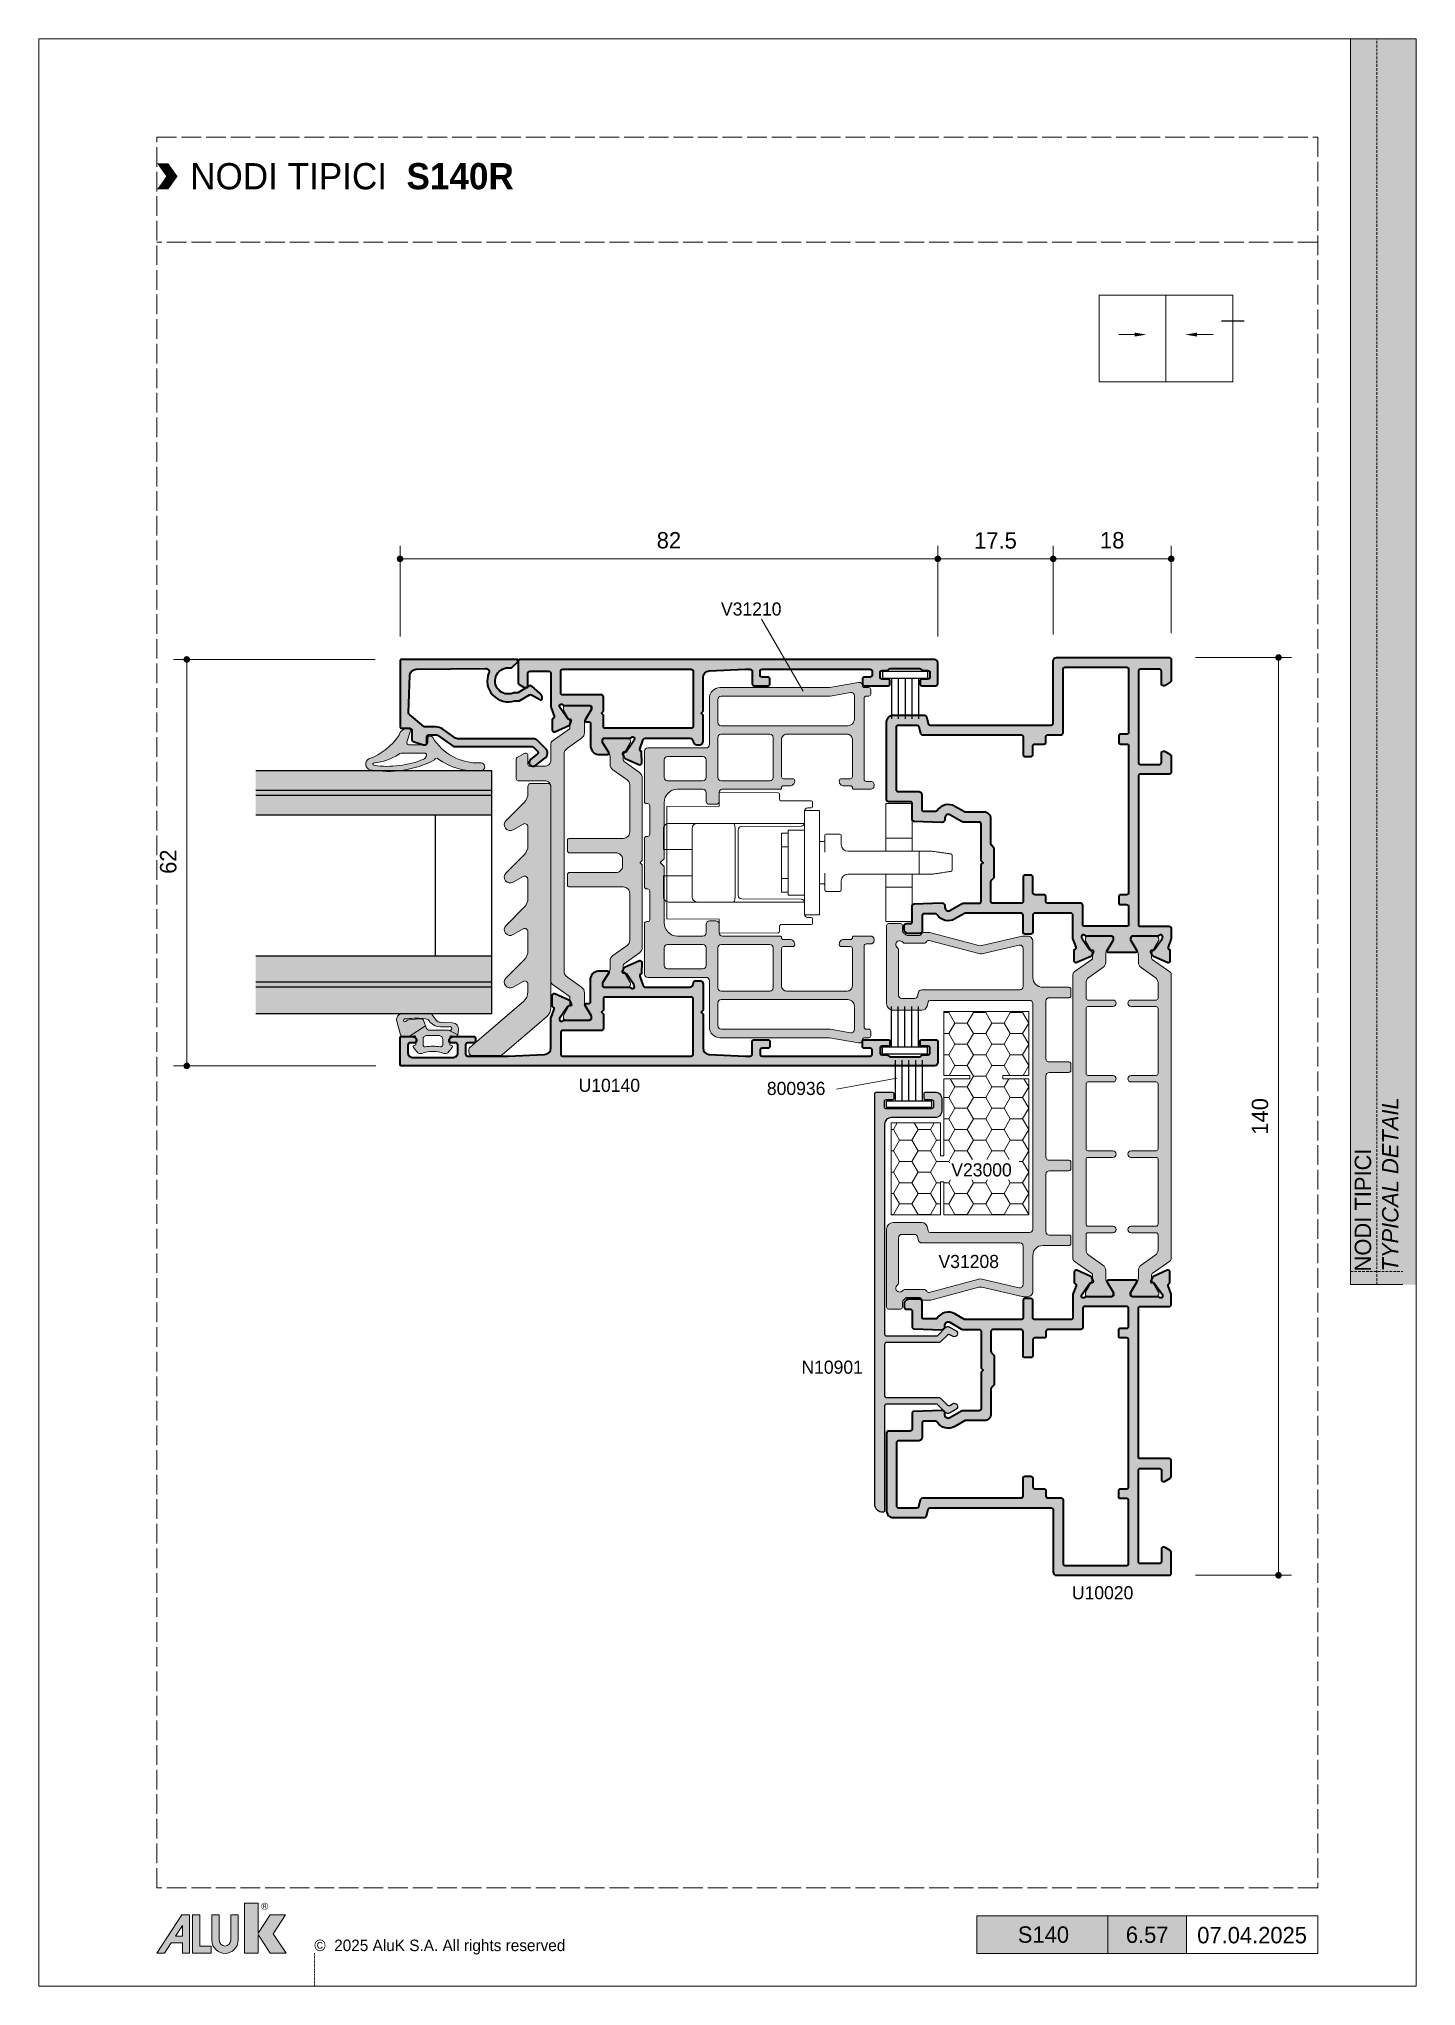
# Paper-space layout 'S6 57' of a CAD drawing. Header units: millimetres. Extents: x 180 to 390, y 30 to 327.
# The model-space entities are those that its viewports show. They can reach past a viewport. Long polylines and large blocks are cut down to what shows.
import ezdxf
from ezdxf.enums import TextEntityAlignment as Align

# ---------------------------------------------------------------- set-up
doc = ezdxf.new("R2010")
doc.units = ezdxf.units.MM
doc.header["$LTSCALE"] = 0.25
doc.header["$MEASUREMENT"] = 0
for name, pattern in [('ACAD_ISO02W100', [15, 12, -3]), ('DOT2', [0.125, 0, -0.125]), ('HIDDEN', [9.525, 6.35, -3.175])]:
    doc.linetypes.add(name, pattern=pattern)
doc.layers.get('0').update_dxf_attribs({"lineweight": 5})
doc.layers.get('Defpoints').update_dxf_attribs({"lineweight": 5})
for name, color, linetype, lineweight in [('01_Accessories', 102, 'Continuous', 9), ('01_Aluminum', 4, 'Continuous', 40), ('01_Dimension', 251, 'Continuous', 9), ('01_External Border', 150, 'Continuous', 20), ('01_Fill Glass', 254, 'Continuous', 0), ('01_Fill Plastic', 253, 'Continuous', 0), ('01_Fill Polyamide', 10, 'Continuous', 0), ('01_Fill Various', 137, 'Continuous', 5), ('01_Glazing', 6, 'Continuous', 25), ('01_Plastic', 3, 'Continuous', 20), ('01_Polyamide', 201, 'Continuous', 20), ('01_Text', 40, 'Continuous', 25), ('01_Thin line', 8, 'Continuous', 9)]:
    doc.layers.add(name, color=color, linetype=linetype, lineweight=lineweight)
for name, color, linetype in [('01_ALUK Logo', 7, 'Continuous'), ('FINE', 7, 'Continuous'), ('GOMMA', 3, 'Continuous'), ('GROSSA', 4, 'Continuous'), ('QUOTE', 254, 'Continuous'), ('VETRO', 6, 'Continuous')]:
    doc.layers.add(name, color=color, linetype=linetype)
for name, color, linetype, lineweight, true_color in [('01_Fill 2°material', 7, 'Continuous', 0, 0xbfbfbf), ('01_Fill Aluminum', 7, 'Continuous', 0, 0xdcdcdc), ('01_Fill Border Red', 7, 'Continuous', 20, 0xe2001a), ('01_Text [White]', 7, 'Continuous', 25, 0xffffff)]:
    doc.layers.add(name, color=color, linetype=linetype, lineweight=lineweight, true_color=true_color)
doc.layers.add('01_Fill Border Grey', color=7, linetype='Continuous', true_color=0x555655)
doc.layers.add('02_Block Frame', color=7, linetype='Continuous', lineweight=5, true_color=0xe2001a, plot=False)
doc.layers.add('02_Layout Grid', color=252, linetype='DOT2', lineweight=5, plot=False, transparency=0.5)
doc.styles.add('ALUK Main&Secondary Titles', font='GOTHIC.TTF')
doc.styles.add('Aluk Text', font='GOTHIC.TTF')
doc.styles.get("Standard").update_dxf_attribs({"font": 'arial.ttf'})
doc.dimstyles.new('ALUK Manual 1-1', dxfattribs={"dimtxt": 2.5, "dimasz": 1, "dimexe": 2, "dimexo": 4, "dimgap": 1.5, "dimtad": 3, "dimdec": 1, "dimdsep": 46, "dimtxsty": 'Aluk Text', "dimblk": 'DOT', "dimcen": 0, "dimclrd": 256, "dimclre": 256, "dimclrt": 2, "dimaunit": 1, "dimadec": 0, "dimazin": 0, "dimtfac": 0.7, "dimtdec": 1, "dimtmove": 0, "dimatfit": 3, "dimldrblk": 'DOT', "dimfxl": 1, "dimtolj": 2, "dimlwd": -1, "dimlwe": -1, "dimarcsym": 0})

psp = doc.layouts.new('S6 57')

msp = doc.modelspace()

# ---------------------------------------------------------------- texts
at = {"layer": '01_Text', "style": 'Aluk Text'}
for s, p in [('V31210', (1664.008, -981.95)), ('U10140', (1642.295, -1054.602)), ('800936', (1671.006, -1055.08)), ('V23000', (1699.127, -1067.499)), ('V31208', (1697.178, -1081.473)), ('N10901', (1676.28, -1097.593)), ('U10020', (1717.52, -1132.002))]:
    msp.add_text(s, height=2, dxfattribs=at).set_placement(p)
at = {"layer": '01_Text', "insert": (1583.067, -914.96), "char_height": 4, "attachment_point": 4, "style": 'ALUK Main&Secondary Titles'}
msp.add_mtext_dynamic_manual_height_columns('NODI TIPICI  {\\fCentury Gothic|b1|i0|c0|p34;S140R}', width=120.62971, gutter_width=15, heights=[0], dxfattribs=at)
at = {"layer": '01_Text', "style": 'ALUK Main&Secondary Titles'}
msp.add_attdef('07.04.2025', text='', height=2.5, dxfattribs=at).set_placement((1745, -1183.229), align=Align.MIDDLE)
at = {"layer": '01_Text [White]', "color": 7, "ltscale": 0.25, "true_color": 0xffffff, "style": 'Aluk Text'}
msp.add_attdef('6.57', text='', height=2.5, dxfattribs=at).set_placement((1729, -1183.165), align=Align.MIDDLE)

# ---------------------------------------------------------------- blocks, each defined once
blk = doc.blocks.new('serie_')
at = {"layer": '01_Text [White]', "color": 7, "true_color": 0xffffff, "insert": (10, -2.87), "char_height": 2.5, "attachment_point": 5, "style": 'ALUK Main&Secondary Titles'}
blk.add_mtext_dynamic_manual_height_columns('S140', width=20, gutter_width=12.5, heights=[0], dxfattribs=at)
blk = doc.blocks.new('U10020')
at = {"layer": '01_Fill Aluminum', "ltscale": 0.25}
h = blk.add_hatch(color=256, dxfattribs=at)
h.dxf.hatch_style = 1
h.paths.add_polyline_path([(42.01, 40.4), (42.1, 40.32), (42.1, 40.19), (42.1, 38.32, -0.414214), (41.8, 38.02), (39.4, 38.02, 0.414214), (39.1, 37.72), (39.1, 35.95, 0.255626), (39.24, 35.7, -0.400766), (39.89, 33.02), (39.04, 31.54, 0.131652), (39, 31.39), (39, 22.92, 0.414214), (39.3, 22.62), (41.9, 22.62, -0.414214), (42.2, 22.32), (42.2, 21.42, -0.414214), (41.9, 21.12), (39.3, 21.12, 0.414214), (39, 20.82), (39, 15.32, 0.414214), (39.3, 15.02), (42.82, 15.02), (44.17, 14.53, 0.403068), (44.47, 14.66, -0.303768), (44.68, 14.81), (46.26, 14.82, -0.544467), (46.54, 14.4), (45.54, 12.19), (44.94, 11.9, -0.57735), (44.65, 12.1), (44.66, 12.21, 0.267949), (44.53, 12.48), (42.9, 13.61), (42.72, 13.69, 1.040241), (42.5, 13.13), (42.5, 9.12, 0.414214), (42.8, 8.82, 0.357087), (43.18, 8.86), (44.69, 9.79, -0.585524), (45, 9.62), (45, 5.42, -0.585524), (44.69, 5.25), (43.18, 6.17, 0.137872), (43.02, 6.22, 1.002279), (42.5, 5.92), (42.5, 1.9, 1.141737), (42.77, 1.37), (44.53, 2.55, 0.339027), (44.66, 2.89, -0.655653), (44.94, 3.13), (45.54, 2.84), (46.54, 0.64, -0.548619), (46.26, 0.21), (44.68, 0.22, -0.294413), (44.47, 0.36), (44.46, 0.38, 0.392793), (44.17, 0.5), (42.82, 0.02), (41.3, 0.02, -0.414214), (41, 0.32), (41, 4.72, 0.414214), (40.7, 5.02), (18.1, 5.02, 0.414214), (17.8, 4.72), (17.8, 0.32, -0.414214), (17.5, 0.02), (14.9, 0.02), (14.34, 1.06, -0.582971), (14.6, 1.52), (16, 1.52, 0.414214), (16.3, 1.82), (16.3, 4.72, 0.414214), (16, 5.02), (2.1, 5.02, 0.414214), (1.8, 4.72), (1.8, 1.82, 0.414214), (2.1, 1.52), (4, 1.52, -0.414214), (4.3, 1.22), (4.3, 1.02), (3.7, 0.02), (0.3, 0.02, -0.414214), (0, 0.32), (0, 17.52, -0.414214), (0.5, 18.02), (10, 18.02, 0.414214), (10.3, 18.32), (10.3, 36.79, 0.339454), (10.08, 37.08), (9.02, 37.36, -0.339454), (8.8, 37.65), (8.8, 42.42, -0.414214), (9.8, 43.42), (21.7, 43.42, -0.414214), (22, 43.12), (22, 39.82, 0.414214), (22.3, 39.52), (24.71, 39.52, -0.404026), (25.01, 39.23), (25.16, 35.03, -0.424475), (24.66, 34.52), (24.44, 34.52, 0.57735), (24.01, 33.77), (25.1, 31.87), (25.1, 29.32, 0.414214), (25.4, 29.02), (31, 29.02), (31.3, 28.72), (31.6, 29.02), (37.2, 29.02, 0.414214), (37.5, 29.32), (37.5, 31.87), (38.59, 33.77, 0.691105), (38.05, 34.53, -0.488814), (37.44, 35.03), (37.59, 39.23, -0.404026), (37.89, 39.52), (40.3, 39.52, 0.414214), (40.6, 39.82), (40.6, 40.42, -0.414214), (40.9, 40.72), (41.7, 40.72)])
h.paths.add_polyline_path([(41, 6.82, -0.414214), (40.7, 6.52), (38, 6.52, -0.414214), (37.7, 6.82), (37.7, 7.72, 0.414214), (37.4, 8.02), (36.5, 8.02, 0.414214), (36.2, 7.72), (36.2, 6.82, -0.414214), (35.9, 6.52), (13.5, 6.52, -0.414214), (13.2, 6.82), (13.2, 7.72, 0.414214), (12.9, 8.02), (12, 8.02, 0.414214), (11.7, 7.72), (11.7, 6.82, -0.414214), (11.4, 6.52), (1.8, 6.52, -0.414214), (1.5, 6.82), (1.5, 16.22, -0.414214), (1.8, 16.52), (11.5, 16.52, 0.414214), (11.8, 16.82), (11.8, 18.82, -0.414214), (12.1, 19.12), (12.9, 19.12, 0.414214), (13.2, 19.42), (13.2, 20.82, -0.414214), (13.5, 21.12), (14.8, 21.12, 0.414214), (15.1, 21.42), (15.1, 22.32, 0.414214), (14.8, 22.62), (12.1, 22.62, -0.414214), (11.8, 22.92), (11.8, 37.94, 0.339454), (11.58, 38.23), (10.52, 38.51, -0.339454), (10.3, 38.8), (10.3, 41.62, -0.414214), (10.6, 41.92), (20.2, 41.92, -0.414214), (20.5, 41.62), (20.5, 38.52, 0.414214), (21, 38.02), (23.2, 38.02, -0.414214), (23.5, 37.72), (23.5, 35.78, 0.424193), (22.71, 33.02), (23.6, 31.47), (23.6, 28.52, 0.414214), (24.6, 27.52), (28.55, 27.52), (28.96, 27.1, 0.198912), (29.17, 27.02), (33.42, 27.02, 0.558605), (33.88, 27.26, -0.375828), (34.17, 27.52), (37.2, 27.52, -0.414214), (37.5, 27.22), (37.5, 22.92, -0.414214), (37.2, 22.62), (33.5, 22.62, 0.414214), (33.2, 22.32), (33.2, 21.42, 0.414214), (33.5, 21.12), (35.9, 21.12, -0.414214), (36.2, 20.82), (36.2, 19.42, 0.414214), (36.5, 19.12), (37.2, 19.12, -0.414214), (37.5, 18.82), (37.5, 13.82, 0.414214), (37.8, 13.52), (40.7, 13.52, -0.414214), (41, 13.22)], flags=16)
h.paths.add_polyline_path([(98.3, 40.72), (99.1, 40.72, -0.414214), (99.4, 40.42), (99.4, 39.82, 0.414214), (99.7, 39.52), (102.11, 39.52, -0.404026), (102.41, 39.23), (102.56, 35.03, -0.424475), (102.06, 34.52), (101.84, 34.52, 0.57735), (101.41, 33.77), (102.5, 31.87), (102.5, 29.32, 0.414214), (102.8, 29.02), (108.4, 29.02), (108.7, 28.72), (109, 29.02), (114.6, 29.02, 0.414214), (114.9, 29.32), (114.9, 31.87), (115.99, 33.77, 0.691105), (115.45, 34.53, -0.488814), (114.84, 35.03), (114.99, 39.23, -0.404026), (115.29, 39.52), (117.7, 39.52, 0.414214), (118, 39.82), (118, 43.12, -0.414214), (118.3, 43.42), (130.2, 43.42, -0.414214), (131.2, 42.42), (131.2, 37.65, -0.339454), (130.98, 37.36), (129.92, 37.08, 0.339454), (129.7, 36.79), (129.7, 18.32, 0.414214), (130, 18.02), (139.5, 18.02, -0.414214), (140, 17.52), (140, 0.32, -0.414214), (139.7, 0.02), (136.3, 0.02), (135.74, 1.06, -0.582971), (136, 1.52), (137.9, 1.52, 0.414214), (138.2, 1.82), (138.2, 4.72, 0.414214), (137.9, 5.02), (124, 5.02, 0.414214), (123.7, 4.72), (123.7, 1.82, 0.414214), (124, 1.52), (125.4, 1.52, -0.414214), (125.7, 1.22), (125.7, 1.02), (125.1, 0.02), (122.5, 0.02, -0.414214), (122.2, 0.32), (122.2, 4.72, 0.414214), (121.9, 5.02), (99.3, 5.02, 0.414214), (99, 4.72), (99, 0.32, -0.414214), (98.7, 0.02), (97.18, 0.02), (95.83, 0.5, 0.403068), (95.53, 0.37, -0.303768), (95.31, 0.22), (93.73, 0.21, -0.544467), (93.46, 0.63), (94.45, 2.84), (95.06, 3.13, -0.57735), (95.35, 2.93), (95.34, 2.82, 0.267949), (95.47, 2.55), (97.09, 1.42), (97.28, 1.34, 1.040241), (97.5, 1.9), (97.5, 5.92, 0.414214), (97.2, 6.22, 0.357087), (96.82, 6.17), (95.3, 5.25, -0.585524), (95, 5.42), (95, 9.62, -0.585524), (95.3, 9.79), (96.82, 8.86, 0.137872), (96.98, 8.82, 1.002279), (97.5, 9.12), (97.5, 13.13, 1.141737), (97.23, 13.66), (95.47, 12.48, 0.339027), (95.34, 12.14, -0.655653), (95.06, 11.9), (94.45, 12.19), (93.46, 14.4, -0.548619), (93.73, 14.82), (95.31, 14.81, -0.294413), (95.53, 14.67), (95.53, 14.66, 0.392793), (95.83, 14.53), (97.18, 15.02), (100.7, 15.02, 0.414214), (101, 15.32), (101, 20.82, 0.414214), (100.7, 21.12), (98.1, 21.12, -0.414214), (97.8, 21.42), (97.8, 22.32, -0.414214), (98.1, 22.62), (100.7, 22.62, 0.414214), (101, 22.92), (101, 31.39, 0.131652), (100.96, 31.54), (100.11, 33.02, -0.400766), (100.76, 35.7, 0.255626), (100.9, 35.95), (100.9, 37.72, 0.414214), (100.6, 38.02), (98.2, 38.02, -0.414214), (97.9, 38.32), (97.9, 40.19), (97.9, 40.32), (97.99, 40.4)])
h.paths.add_polyline_path([(99, 13.22, -0.414214), (99.3, 13.52), (102.2, 13.52, 0.414214), (102.5, 13.82), (102.5, 18.82, -0.414214), (102.8, 19.12), (103.5, 19.12, 0.414214), (103.8, 19.42), (103.8, 20.82, -0.414214), (104.1, 21.12), (106.5, 21.12, 0.414214), (106.8, 21.42), (106.8, 22.32, 0.414214), (106.5, 22.62), (102.8, 22.62, -0.414214), (102.5, 22.92), (102.5, 27.22, -0.414214), (102.8, 27.52), (105.95, 27.52), (106.36, 27.1, 0.198912), (106.57, 27.02), (110.82, 27.02, 0.558605), (111.28, 27.26, -0.375828), (111.57, 27.52), (115.4, 27.52, 0.414214), (116.4, 28.52), (116.4, 31.47), (117.29, 33.02, 0.424193), (116.5, 35.78), (116.5, 37.72, -0.414214), (116.8, 38.02), (119, 38.02, 0.414214), (119.5, 38.52), (119.5, 41.62, -0.414214), (119.8, 41.92), (129.4, 41.92, -0.414214), (129.7, 41.62), (129.7, 38.8, -0.339454), (129.48, 38.51), (128.42, 38.23, 0.339454), (128.2, 37.94), (128.2, 22.92, -0.414214), (127.9, 22.62), (125.2, 22.62, 0.414214), (124.9, 22.32), (124.9, 21.42, 0.414214), (125.2, 21.12), (126.5, 21.12, -0.414214), (126.8, 20.82), (126.8, 19.42, 0.414214), (127.1, 19.12), (127.9, 19.12, -0.414214), (128.2, 18.82), (128.2, 16.82, 0.414214), (128.5, 16.52), (138.2, 16.52, -0.414214), (138.5, 16.22), (138.5, 6.82, -0.414214), (138.2, 6.52), (128.6, 6.52, -0.414214), (128.3, 6.82), (128.3, 7.72, 0.414214), (128, 8.02), (127.1, 8.02, 0.414214), (126.8, 7.72), (126.8, 6.82, -0.414214), (126.5, 6.52), (104.1, 6.52, -0.414214), (103.8, 6.82), (103.8, 7.72, 0.414214), (103.5, 8.02), (102.6, 8.02, 0.414214), (102.3, 7.72), (102.3, 6.82, -0.414214), (102, 6.52), (99.3, 6.52, -0.414214), (99, 6.82)], flags=16)
at = {"layer": '01_Fill Polyamide', "ltscale": 0.25}
h = blk.add_hatch(color=256, dxfattribs=at)
h.dxf.hatch_style = 1
h.paths.add_polyline_path([(92.05, 14.8, 0.243523), (91.65, 15.01), (48.35, 15.01, 0.243523), (47.94, 14.8), (46.06, 12.14, -0.243523), (45.81, 12.01), (45.38, 12.01, -0.131571), (44.78, 12.17), (43.2, 13.08, 0.131571), (43.1, 13.11), (42.9, 13.11, 0.414214), (42.5, 12.71), (42.5, 9.31, 0.414214), (42.9, 8.91), (43.1, 8.91, 0.131571), (43.2, 8.94), (44.78, 9.85, -0.131571), (45.38, 10.01), (46.49, 10.01, 0.243523), (47.3, 10.43), (48.83, 12.59, -0.243523), (49.64, 13.01), (51.95, 13.01, -0.414214), (52.25, 12.71), (52.25, 8.91, 1), (53.25, 8.91), (53.25, 12.71, -0.414214), (53.55, 13.01), (63.45, 13.01, -0.414214), (63.75, 12.71), (63.75, 8.91, 1), (64.75, 8.91), (64.75, 12.71, -0.414214), (65.05, 13.01), (74.95, 13.01, -0.414214), (75.25, 12.71), (75.25, 8.91, 1), (76.25, 8.91), (76.25, 12.71, -0.414214), (76.55, 13.01), (86.45, 13.01, -0.414214), (86.75, 12.71), (86.75, 8.91, 1), (87.75, 8.91), (87.75, 12.71, -0.414214), (88.05, 13.01), (90.35, 13.01, -0.243523), (91.17, 12.59), (92.69, 10.43, 0.243523), (93.51, 10.01), (94.61, 10.01, -0.131571), (95.21, 9.85), (96.79, 8.94, 0.131571), (96.89, 8.91), (97.1, 8.91, 0.414214), (97.5, 9.31), (97.5, 12.71, 0.414214), (97.1, 13.11), (96.89, 13.11, 0.131571), (96.79, 13.08), (95.21, 12.17, -0.131571), (94.61, 12.01), (94.18, 12.01, -0.243523), (93.94, 12.14)])
h = blk.add_hatch(color=256, dxfattribs=at)
h.dxf.hatch_style = 1
h.paths.add_polyline_path([(93.94, 2.9, -0.243523), (94.18, 3.03), (94.61, 3.03, -0.131571), (95.21, 2.87), (96.79, 1.96, 0.131571), (96.89, 1.93), (97.1, 1.93, 0.414214), (97.5, 2.33), (97.5, 5.73, 0.414214), (97.1, 6.13), (96.89, 6.13, 0.131571), (96.79, 6.11), (95.21, 5.19, -0.131571), (94.61, 5.03), (93.51, 5.03, 0.243523), (92.69, 4.61), (91.17, 2.45, -0.243523), (90.35, 2.03), (88.05, 2.03, -0.414214), (87.75, 2.33), (87.75, 6.13, 1), (86.75, 6.13), (86.75, 2.33, -0.414214), (86.45, 2.03), (76.55, 2.03, -0.414214), (76.25, 2.33), (76.25, 6.13, 1), (75.25, 6.13), (75.25, 2.33, -0.414214), (74.95, 2.03), (65.05, 2.03, -0.414214), (64.75, 2.33), (64.75, 6.13, 1), (63.75, 6.13), (63.75, 2.33, -0.414214), (63.45, 2.03), (53.55, 2.03, -0.414214), (53.25, 2.33), (53.25, 6.13, 1), (52.25, 6.13), (52.25, 2.33, -0.414214), (51.95, 2.03), (49.64, 2.03, -0.243523), (48.83, 2.45), (47.3, 4.61, 0.243523), (46.49, 5.03), (45.38, 5.03, -0.131571), (44.78, 5.19), (43.2, 6.11, 0.131571), (43.1, 6.13), (42.9, 6.13, 0.414214), (42.5, 5.73), (42.5, 2.33, 0.414214), (42.9, 1.93), (43.1, 1.93, 0.131571), (43.2, 1.96), (44.78, 2.87, -0.131571), (45.38, 3.03), (45.81, 3.03, -0.243523), (46.06, 2.9), (47.94, 0.24, 0.243523), (48.35, 0.03), (91.65, 0.03, 0.243523), (92.05, 0.24)])
at = {"layer": '01_Aluminum'}
for points in [[(42.01, 40.4, -0.198912), (42.1, 40.19), (42.1, 40.32), (42.01, 40.4), (41.79, 40.63, 0.198912), (41.57, 40.72), (40.9, 40.72, 0.414214), (40.6, 40.42), (40.6, 39.82, -0.414214), (40.3, 39.52), (37.89, 39.52, 0.404026), (37.59, 39.23), (37.44, 35.03, 0.424475), (37.94, 34.52), (38.16, 34.52, -0.57735), (38.59, 33.77), (37.57, 31.99, 0.131652), (37.5, 31.74), (37.5, 29.32, -0.414214), (37.2, 29.02), (31.6, 29.02), (31.3, 28.72), (31, 29.02), (25.4, 29.02, -0.414214), (25.1, 29.32), (25.1, 31.74, 0.131652), (25.03, 31.99), (24.01, 33.77, -0.57735), (24.44, 34.52), (24.66, 34.52, 0.424475), (25.16, 35.03), (25.01, 39.23, 0.404026), (24.71, 39.52), (22.3, 39.52, -0.414214), (22, 39.82), (22, 43.12, 0.414214), (21.7, 43.42), (9.8, 43.42, 0.414214), (8.8, 42.42), (8.8, 37.65, 0.339454), (9.02, 37.36), (10.08, 37.08, -0.339454), (10.3, 36.79), (10.3, 18.32, -0.414214), (10, 18.02), (0.5, 18.02, 0.414214), (0, 17.52), (0, 0.32, 0.414214), (0.3, 0.02), (3.53, 0.02, 0.263447), (3.79, 0.16), (4.26, 0.95, 0.135933), (4.3, 1.1), (4.3, 1.22, 0.414214), (4, 1.52), (2.1, 1.52, -0.414214), (1.8, 1.82), (1.8, 4.72, -0.414214), (2.1, 5.02), (16, 5.02, -0.414214), (16.3, 4.72), (16.3, 1.82, -0.414214), (16, 1.52), (14.6, 1.52, 0.414214), (14.3, 1.22), (14.3, 1.1, 0.135933), (14.34, 0.95), (14.81, 0.16, 0.263447), (15.07, 0.02), (17.5, 0.02, 0.414214), (17.8, 0.32), (17.8, 4.72, -0.414214), (18.1, 5.02), (40.7, 5.02, -0.414214), (41, 4.72), (41, 0.32, 0.414214), (41.3, 0.02), (42.77, 0.02, 0.086513), (42.87, 0.03), (44.17, 0.5, -0.392793), (44.46, 0.38), (44.47, 0.36, 0.294413), (44.68, 0.22), (46.26, 0.21, 0.548619), (46.54, 0.64), (45.59, 2.74, 0.177976), (45.44, 2.89), (44.94, 3.13, 0.57735), (44.65, 2.93), (44.66, 2.82, -0.267949), (44.53, 2.55), (42.9, 1.42), (42.72, 1.34, -0.85546), (42.4, 1.84, 0.213411), (42.5, 2.06), (42.5, 5.92, -0.414214), (42.8, 6.22), (43.02, 6.22, -0.137872), (43.18, 6.17), (44.69, 5.25, 0.585524), (45, 5.42), (45, 9.62, 0.585524), (44.69, 9.79), (43.18, 8.86, -0.137872), (43.02, 8.82), (42.8, 8.82, -0.414214), (42.5, 9.12), (42.5, 12.97, 0.213411), (42.4, 13.19, -0.85546), (42.72, 13.69), (42.9, 13.61), (44.53, 12.48, -0.267949), (44.66, 12.21), (44.65, 12.1, 0.57735), (44.94, 11.9), (45.44, 12.14, 0.177976), (45.59, 12.29), (46.54, 14.4, 0.548619), (46.26, 14.82), (44.68, 14.81, 0.294413), (44.47, 14.67), (44.46, 14.66, -0.392793), (44.17, 14.53), (42.87, 15, 0.086513), (42.77, 15.02), (39.3, 15.02, -0.414214), (39, 15.32), (39, 20.82, -0.414214), (39.3, 21.12), (41.9, 21.12, 0.414214), (42.2, 21.42), (42.2, 22.32, 0.414214), (41.9, 22.62), (39.3, 22.62, -0.414214), (39, 22.92), (39, 31.39, -0.131652), (39.04, 31.54), (39.89, 33.02, 0.400766), (39.24, 35.7, -0.255626), (39.1, 35.95), (39.1, 37.72, -0.414214), (39.4, 38.02), (41.8, 38.02, 0.414214), (42.1, 38.32), (42.1, 40.19)], [(97.99, 40.4, 0.198912), (97.9, 40.19), (97.9, 40.32), (97.99, 40.4), (98.21, 40.63, -0.198912), (98.42, 40.72), (99.1, 40.72, -0.414214), (99.4, 40.42), (99.4, 39.82, 0.414214), (99.7, 39.52), (102.11, 39.52, -0.404026), (102.41, 39.23), (102.56, 35.03, -0.424475), (102.06, 34.52), (101.84, 34.52, 0.57735), (101.41, 33.77), (102.43, 31.99, -0.131652), (102.5, 31.74), (102.5, 29.32, 0.414214), (102.8, 29.02), (108.4, 29.02), (108.7, 28.72), (109, 29.02), (114.6, 29.02, 0.414214), (114.9, 29.32), (114.9, 31.74, -0.131652), (114.97, 31.99), (115.99, 33.77, 0.57735), (115.56, 34.52), (115.34, 34.52, -0.424475), (114.84, 35.03), (114.99, 39.23, -0.404026), (115.29, 39.52), (117.7, 39.52, 0.414214), (118, 39.82), (118, 43.12, -0.414214), (118.3, 43.42), (130.2, 43.42, -0.414214), (131.2, 42.42), (131.2, 37.65, -0.339454), (130.98, 37.36), (129.92, 37.08, 0.339454), (129.7, 36.79), (129.7, 18.32, 0.414214), (130, 18.02), (139.5, 18.02, -0.414214), (140, 17.52), (140, 0.32, -0.414214), (139.7, 0.02), (136.47, 0.02, -0.263447), (136.21, 0.16), (135.74, 0.95, -0.135933), (135.7, 1.1), (135.7, 1.22, -0.414214), (136, 1.52), (137.9, 1.52, 0.414214), (138.2, 1.82), (138.2, 4.72, 0.414214), (137.9, 5.02), (124, 5.02, 0.414214), (123.7, 4.72), (123.7, 1.82, 0.414214), (124, 1.52), (125.4, 1.52, -0.414214), (125.7, 1.22), (125.7, 1.1, -0.135933), (125.66, 0.95), (125.19, 0.16, -0.263447), (124.93, 0.02), (122.5, 0.02, -0.414214), (122.2, 0.32), (122.2, 4.72, 0.414214), (121.9, 5.02), (99.3, 5.02, 0.414214), (99, 4.72), (99, 0.32, -0.414214), (98.7, 0.02), (97.23, 0.02, -0.086513), (97.13, 0.03), (95.83, 0.5, 0.392793), (95.53, 0.38), (95.53, 0.36, -0.294413), (95.31, 0.22), (93.73, 0.21, -0.548619), (93.46, 0.64), (94.41, 2.74, -0.177976), (94.55, 2.89), (95.06, 3.13, -0.57735), (95.35, 2.93), (95.34, 2.82, 0.267949), (95.47, 2.55), (97.09, 1.42), (97.28, 1.34, 0.85546), (97.6, 1.84, -0.213411), (97.5, 2.06), (97.5, 5.92, 0.414214), (97.2, 6.22), (96.98, 6.22, 0.137872), (96.82, 6.17), (95.3, 5.25, -0.585524), (95, 5.42), (95, 9.62, -0.585524), (95.3, 9.79), (96.82, 8.86, 0.137872), (96.98, 8.82), (97.2, 8.82, 0.414214), (97.5, 9.12), (97.5, 12.97, -0.213411), (97.6, 13.19, 0.85546), (97.28, 13.69), (97.09, 13.61), (95.47, 12.48, 0.267949), (95.34, 12.21), (95.35, 12.1, -0.57735), (95.06, 11.9), (94.55, 12.14, -0.177976), (94.41, 12.29), (93.46, 14.4, -0.548619), (93.73, 14.82), (95.31, 14.81, -0.294413), (95.53, 14.67), (95.53, 14.66, 0.392793), (95.83, 14.53), (97.13, 15, -0.086513), (97.23, 15.02), (100.7, 15.02, 0.414214), (101, 15.32), (101, 20.82, 0.414214), (100.7, 21.12), (98.1, 21.12, -0.414214), (97.8, 21.42), (97.8, 22.32, -0.414214), (98.1, 22.62), (100.7, 22.62, 0.414214), (101, 22.92), (101, 31.39, 0.131652), (100.96, 31.54), (100.11, 33.02, -0.400766), (100.76, 35.7, 0.255626), (100.9, 35.95), (100.9, 37.72, 0.414214), (100.6, 38.02), (98.2, 38.02, -0.414214), (97.9, 38.32), (97.9, 40.19)]]:
    blk.add_lwpolyline(points, format="xyb", dxfattribs=at)
for points in [[(11.8, 37.94), (11.8, 22.92, 0.414214), (12.1, 22.62), (14.8, 22.62, -0.414214), (15.1, 22.32), (15.1, 21.42, -0.414214), (14.8, 21.12), (13.5, 21.12, 0.414214), (13.2, 20.82), (13.2, 19.42, -0.414214), (12.9, 19.12), (12.1, 19.12, 0.414214), (11.8, 18.82), (11.8, 16.82, -0.414214), (11.5, 16.52), (1.8, 16.52, 0.414214), (1.5, 16.22), (1.5, 6.82, 0.414214), (1.8, 6.52), (11.4, 6.52, 0.414214), (11.7, 6.82), (11.7, 7.72, -0.414214), (12, 8.02), (12.9, 8.02, -0.414214), (13.2, 7.72), (13.2, 6.82, 0.414214), (13.5, 6.52), (35.9, 6.52, 0.414214), (36.2, 6.82), (36.2, 7.72, -0.414214), (36.5, 8.02), (37.4, 8.02, -0.414214), (37.7, 7.72), (37.7, 6.82, 0.414214), (38, 6.52), (40.7, 6.52, 0.414214), (41, 6.82), (41, 13.22, 0.414214), (40.7, 13.52), (37.8, 13.52, -0.414214), (37.5, 13.82), (37.5, 18.82, 0.414214), (37.2, 19.12), (36.5, 19.12, -0.414214), (36.2, 19.42), (36.2, 20.82, 0.414214), (35.9, 21.12), (33.5, 21.12, -0.414214), (33.2, 21.42), (33.2, 22.32, -0.414214), (33.5, 22.62), (37.2, 22.62, 0.414214), (37.5, 22.92), (37.5, 27.22, 0.414214), (37.2, 27.52), (34.17, 27.52, 0.198912), (33.96, 27.43), (33.64, 27.1, -0.198912), (33.42, 27.02), (29.17, 27.02, -0.198912), (28.96, 27.1), (28.64, 27.43, 0.198912), (28.42, 27.52), (24.6, 27.52, -0.414214), (23.6, 28.52), (23.6, 31.39, 0.131652), (23.56, 31.54), (22.71, 33.02, -0.400766), (23.36, 35.7, 0.255626), (23.5, 35.95), (23.5, 37.72, 0.414214), (23.2, 38.02), (21, 38.02, -0.414214), (20.5, 38.52), (20.5, 41.62, 0.414214), (20.2, 41.92), (10.6, 41.92, 0.414214), (10.3, 41.62), (10.3, 38.8, 0.339454), (10.52, 38.51), (11.58, 38.23, -0.339454)], [(128.2, 37.94), (128.2, 22.92, -0.414214), (127.9, 22.62), (125.2, 22.62, 0.414214), (124.9, 22.32), (124.9, 21.42, 0.414214), (125.2, 21.12), (126.5, 21.12, -0.414214), (126.8, 20.82), (126.8, 19.42, 0.414214), (127.1, 19.12), (127.9, 19.12, -0.414214), (128.2, 18.82), (128.2, 16.82, 0.414214), (128.5, 16.52), (138.2, 16.52, -0.414214), (138.5, 16.22), (138.5, 6.82, -0.414214), (138.2, 6.52), (128.6, 6.52, -0.414214), (128.3, 6.82), (128.3, 7.72, 0.414214), (128, 8.02), (127.1, 8.02, 0.414214), (126.8, 7.72), (126.8, 6.82, -0.414214), (126.5, 6.52), (104.1, 6.52, -0.414214), (103.8, 6.82), (103.8, 7.72, 0.414214), (103.5, 8.02), (102.6, 8.02, 0.414214), (102.3, 7.72), (102.3, 6.82, -0.414214), (102, 6.52), (99.3, 6.52, -0.414214), (99, 6.82), (99, 13.22, -0.414214), (99.3, 13.52), (102.2, 13.52, 0.414214), (102.5, 13.82), (102.5, 18.82, -0.414214), (102.8, 19.12), (103.5, 19.12, 0.414214), (103.8, 19.42), (103.8, 20.82, -0.414214), (104.1, 21.12), (106.5, 21.12, 0.414214), (106.8, 21.42), (106.8, 22.32, 0.414214), (106.5, 22.62), (102.8, 22.62, -0.414214), (102.5, 22.92), (102.5, 27.22, -0.414214), (102.8, 27.52), (105.82, 27.52, -0.198912), (106.04, 27.43), (106.36, 27.1, 0.198912), (106.57, 27.02), (110.82, 27.02, 0.198912), (111.04, 27.1), (111.36, 27.43, -0.198912), (111.57, 27.52), (115.4, 27.52, 0.414214), (116.4, 28.52), (116.4, 31.39, -0.131652), (116.44, 31.54), (117.29, 33.02, 0.400766), (116.64, 35.7, -0.255626), (116.5, 35.95), (116.5, 37.72, -0.414214), (116.8, 38.02), (119, 38.02, 0.414214), (119.5, 38.52), (119.5, 41.62, -0.414214), (119.8, 41.92), (129.4, 41.92, -0.414214), (129.7, 41.62), (129.7, 38.8, -0.339454), (129.48, 38.51), (128.42, 38.23, 0.339454)]]:
    blk.add_lwpolyline(points, format="xyb", close=True, dxfattribs=at)
at = {"layer": '01_Polyamide', "extrusion": (0, 0, -1)}
for points in [[(-74.95, 13.01), (-65.05, 13.01, -0.414214), (-64.75, 12.71), (-64.75, 8.91, 1), (-63.75, 8.91), (-63.75, 12.71, -0.414214), (-63.45, 13.01), (-53.55, 13.01, -0.414214), (-53.25, 12.71), (-53.25, 8.91, 1), (-52.25, 8.91), (-52.25, 12.71, -0.414214), (-51.95, 13.01), (-49.64, 13.01, -0.243523), (-48.83, 12.59), (-47.3, 10.43, 0.243523), (-46.49, 10.01), (-45.38, 10.01, -0.131571), (-44.78, 9.85), (-43.2, 8.94, 0.131571), (-43.1, 8.91), (-42.9, 8.91, 0.414214), (-42.5, 9.31), (-42.5, 12.71, 0.414214), (-42.9, 13.11), (-43.1, 13.11, 0.131571), (-43.2, 13.08), (-44.78, 12.17, -0.131571), (-45.38, 12.01), (-45.81, 12.01, -0.243523), (-46.06, 12.14), (-47.94, 14.8, 0.243523), (-48.35, 15.01), (-91.65, 15.01, 0.243523), (-92.05, 14.8), (-93.94, 12.14, -0.243523), (-94.18, 12.01), (-94.61, 12.01, -0.131571), (-95.21, 12.17), (-96.79, 13.08, 0.131571), (-96.89, 13.11), (-97.1, 13.11, 0.414214), (-97.5, 12.71), (-97.5, 9.31, 0.414214), (-97.1, 8.91), (-96.89, 8.91, 0.131571), (-96.79, 8.94), (-95.21, 9.85, -0.131571), (-94.61, 10.01), (-93.51, 10.01, 0.243523), (-92.69, 10.43), (-91.17, 12.59, -0.243523), (-90.35, 13.01), (-88.05, 13.01, -0.414214), (-87.75, 12.71), (-87.75, 8.91, 1), (-86.75, 8.91), (-86.75, 12.71, -0.414214), (-86.45, 13.01), (-76.55, 13.01, -0.414214), (-76.25, 12.71), (-76.25, 8.91, 1), (-75.25, 8.91), (-75.25, 12.71, -0.414214)], [(-74.95, 2.03), (-65.05, 2.03, 0.414214), (-64.75, 2.33), (-64.75, 6.13, -1), (-63.75, 6.13), (-63.75, 2.33, 0.414214), (-63.45, 2.03), (-53.55, 2.03, 0.414214), (-53.25, 2.33), (-53.25, 6.13, -1), (-52.25, 6.13), (-52.25, 2.33, 0.414214), (-51.95, 2.03), (-49.64, 2.03, 0.243523), (-48.83, 2.45), (-47.3, 4.61, -0.243523), (-46.49, 5.03), (-45.38, 5.03, 0.131571), (-44.78, 5.19), (-43.2, 6.11, -0.131571), (-43.1, 6.13), (-42.9, 6.13, -0.414214), (-42.5, 5.73), (-42.5, 2.33, -0.414214), (-42.9, 1.93), (-43.1, 1.93, -0.131571), (-43.2, 1.96), (-44.78, 2.87, 0.131571), (-45.38, 3.03), (-45.81, 3.03, 0.243523), (-46.06, 2.9), (-47.94, 0.24, -0.243523), (-48.35, 0.03), (-91.65, 0.03, -0.243523), (-92.05, 0.24), (-93.94, 2.9, 0.243523), (-94.18, 3.03), (-94.61, 3.03, 0.131571), (-95.21, 2.87), (-96.79, 1.96, -0.131571), (-96.89, 1.93), (-97.1, 1.93, -0.414214), (-97.5, 2.33), (-97.5, 5.73, -0.414214), (-97.1, 6.13), (-96.89, 6.13, -0.131571), (-96.79, 6.11), (-95.21, 5.19, 0.131571), (-94.61, 5.03), (-93.51, 5.03, -0.243523), (-92.69, 4.61), (-91.17, 2.45, 0.243523), (-90.35, 2.03), (-88.05, 2.03, 0.414214), (-87.75, 2.33), (-87.75, 6.13, -1), (-86.75, 6.13), (-86.75, 2.33, 0.414214), (-86.45, 2.03), (-76.55, 2.03, 0.414214), (-76.25, 2.33), (-76.25, 6.13, -1), (-75.25, 6.13), (-75.25, 2.33, 0.414214)]]:
    blk.add_lwpolyline(points, format="xyb", close=True, dxfattribs=at)
blk = doc.blocks.new('V31208')
at = {"layer": '01_Fill Plastic', "ltscale": 0.25}
h = blk.add_hatch(color=256, dxfattribs=at)
h.dxf.hatch_style = 1
h.paths.add_polyline_path([(49.05, -0.75), (54.55, -0.75, 0.414214), (55.35, 0.05), (55.35, 0.64, 0.056761), (55.33, 0.86), (53.91, 7.01, -0.122431), (53.91, 7.49), (55.87, 14.83, 0.065217), (55.9, 15.09), (55.9, 15.97, 0.347572), (55.68, 16.26, -0.344242), (55.45, 16.56), (55.45, 18.43, -0.198912), (55.54, 18.64), (55.96, 19.06, -0.198912), (56.18, 19.15), (56.95, 19.15, 0.414214), (57.25, 19.45), (57.25, 21.25, 0.414214), (56.95, 21.55), (45.05, 21.55, 0.414214), (44.05, 20.55), (44.05, 16.16, 0.339788), (44.64, 15.39), (45.33, 15.21, -0.339788), (45.55, 14.92), (45.55, -0.25, -0.414214), (45.05, -0.75), (10.65, -0.75, -0.414214), (10.15, -0.25), (10.15, 14.92, -0.339788), (10.37, 15.21), (11.06, 15.39, 0.339788), (11.65, 16.16), (11.65, 20.55, 0.414214), (10.65, 21.55), (-1.25, 21.55, 0.414214), (-1.55, 21.25), (-1.55, 19.45, 0.414214), (-1.25, 19.15), (-0.47, 19.15, -0.198912), (-0.26, 19.06), (0.16, 18.64, -0.198912), (0.25, 18.43), (0.25, 16.56, -0.310329), (0.06, 16.28), (-0.01, 16.25, 0.310329), (-0.2, 15.97), (-0.2, 15.09, 0.065217), (-0.17, 14.83), (1.79, 7.49, -0.122431), (1.79, 7.01), (0.38, 0.86, 0.056761), (0.35, 0.64), (0.35, 0.05, 0.414214), (1.15, -0.75), (6.65, -0.75, -0.414214), (8.15, -2.25), (8.15, -6.25, 0.414214), (8.45, -6.55), (9.45, -6.55, 0.414214), (9.75, -6.25), (9.75, -3.25, -0.414214), (10.25, -2.75), (19.05, -2.75, -0.414214), (19.55, -3.25), (19.55, -6.25, 0.414214), (19.85, -6.55), (20.85, -6.55, 0.414214), (21.15, -6.25), (21.15, -3.25, -0.414214), (21.65, -2.75), (34.05, -2.75, -0.414214), (34.55, -3.25), (34.55, -6.25, 0.414214), (34.85, -6.55), (35.85, -6.55, 0.414214), (36.15, -6.25), (36.15, -3.25, -0.414214), (36.65, -2.75), (45.45, -2.75, -0.414214), (45.95, -3.25), (45.95, -6.25, 0.414214), (46.25, -6.55), (47.25, -6.55, 0.414214), (47.55, -6.25), (47.55, -2.25, -0.414214)])
h.paths.add_polyline_path([(47.15, 1.25), (47.15, 16.2, 0.339788), (46.78, 16.69), (46.22, 16.83, -0.339788), (45.85, 17.32), (45.85, 19.25, -0.414214), (46.35, 19.75), (53.3, 19.75, 0.250492), (53.55, 19.88, -1.218525), (54.38, 19.05, 0.250492), (54.25, 18.8), (54.25, 15.87, 0.288137), (54.53, 15.42, -0.360122), (54.69, 15.07), (52.68, 7.51, 0.122431), (52.67, 7.03), (53.98, 1.36, -0.482314), (53.49, 0.75), (47.65, 0.75, -0.414214)], flags=16)
h.paths.add_polyline_path([(8.05, 0.75), (2.21, 0.75, -0.482314), (1.72, 1.36), (3.03, 7.03, 0.122431), (3.02, 7.51), (1.01, 15.07, -0.360122), (1.17, 15.42, 0.288137), (1.45, 15.87), (1.45, 18.8, 0.250492), (1.32, 19.05, -1.218525), (2.15, 19.88, 0.250492), (2.4, 19.75), (9.35, 19.75, -0.414214), (9.85, 19.25), (9.85, 17.32, -0.339788), (9.48, 16.83), (8.92, 16.69, 0.339788), (8.55, 16.2), (8.55, 1.25, -0.414214)], flags=16)
at = {"layer": '01_Plastic'}
for points in [[(9.45, -6.55, 0.414214), (9.75, -6.25), (9.75, -3.25, -0.414214), (10.25, -2.75), (19.05, -2.75, -0.414214), (19.55, -3.25), (19.55, -6.25, 0.414214), (19.85, -6.55), (20.85, -6.55, 0.414214), (21.15, -6.25), (21.15, -3.25, -0.414214), (21.65, -2.75), (34.05, -2.75, -0.414214), (34.55, -3.25), (34.55, -6.25, 0.414214), (34.85, -6.55), (35.85, -6.55, 0.414214), (36.15, -6.25), (36.15, -3.25, -0.414214), (36.65, -2.75), (45.45, -2.75, -0.414214), (45.95, -3.25), (45.95, -6.25, 0.414214), (46.25, -6.55), (47.25, -6.55, 0.414214), (47.55, -6.25), (47.55, -2.25, -0.414214), (49.05, -0.75), (54.55, -0.75, 0.414214), (55.35, 0.05), (55.35, 0.64, 0.056761), (55.33, 0.86), (53.91, 7.01, -0.122431), (53.91, 7.49), (55.87, 14.83, 0.065217), (55.9, 15.09), (55.9, 15.97, 0.310329), (55.71, 16.25), (55.64, 16.28, -0.310329), (55.45, 16.56), (55.45, 18.43, -0.198912), (55.54, 18.64), (55.96, 19.06, -0.198912), (56.18, 19.15), (56.95, 19.15, 0.414214), (57.25, 19.45), (57.25, 21.25, 0.414214), (56.95, 21.55), (45.05, 21.55, 0.414214), (44.05, 20.55), (44.05, 16.16, 0.339788), (44.64, 15.39), (45.33, 15.21, -0.339788), (45.55, 14.92), (45.55, -0.25, -0.414214), (45.05, -0.75), (10.65, -0.75, -0.414214), (10.15, -0.25), (10.15, 14.92, -0.339788), (10.37, 15.21), (11.06, 15.39, 0.339788), (11.65, 16.16), (11.65, 20.55, 0.414214), (10.65, 21.55), (-1.25, 21.55, 0.414214), (-1.55, 21.25), (-1.55, 19.45, 0.414214), (-1.25, 19.15), (-0.47, 19.15, -0.198912), (-0.26, 19.06), (0.16, 18.64, -0.198912), (0.25, 18.43), (0.25, 16.56, -0.310329), (0.06, 16.28), (-0.01, 16.25, 0.310329), (-0.2, 15.97), (-0.2, 15.09, 0.065217), (-0.17, 14.83), (1.79, 7.49, -0.122431), (1.79, 7.01), (0.38, 0.86, 0.056761), (0.35, 0.64), (0.35, 0.05, 0.414214), (1.15, -0.75), (6.65, -0.75, -0.414214), (8.15, -2.25), (8.15, -6.25, 0.414214), (8.45, -6.55)], [(1.72, 1.36), (3.03, 7.03, 0.122431), (3.02, 7.51), (1.01, 15.07, -0.360122), (1.17, 15.42, 0.288137), (1.45, 15.87), (1.45, 18.8, 0.250492), (1.32, 19.05, -1.218525), (2.15, 19.88, 0.250492), (2.4, 19.75), (9.35, 19.75, -0.414214), (9.85, 19.25), (9.85, 17.32, -0.339788), (9.48, 16.83), (8.92, 16.69, 0.339788), (8.55, 16.2), (8.55, 1.25, -0.414214), (8.05, 0.75), (2.21, 0.75, -0.482314)], [(52.68, 7.51), (54.69, 15.07, 0.360122), (54.53, 15.42, -0.288137), (54.25, 15.87), (54.25, 18.8, -0.250492), (54.38, 19.05, 1.218525), (53.55, 19.88, -0.250492), (53.3, 19.75), (46.35, 19.75, 0.414214), (45.85, 19.25), (45.85, 17.32, 0.339788), (46.22, 16.83), (46.78, 16.69, -0.339788), (47.15, 16.2), (47.15, 1.25, 0.414214), (47.65, 0.75), (53.49, 0.75, 0.482314), (53.98, 1.36), (52.67, 7.03, -0.122431)]]:
    blk.add_lwpolyline(points, format="xyb", close=True, dxfattribs=at)
blk = doc.blocks.new('_Dot')
at = {"color": 0, "linetype": 'ByBlock', "lineweight": -2}
blk.add_line((-0.5, 0), (-1, 0), dxfattribs=at)
at = {"color": 0, "linetype": 'ByBlock', "const_width": 0.5}
blk.add_lwpolyline([(-0.25, 0, 1), (0.25, 0, 1)], format="xyb", close=True, dxfattribs=at)
blk = doc.blocks.new('*D309')
at = {"layer": '01_Dimension', "ltscale": 0.25, "transparency": 16777216}
for p, q in [((1736.37, -988.34), (1751.03, -988.34)), ((1749.03, -1127.34), (1749.03, -989.34)), ((1736.37, -1128.34), (1751.03, -1128.34))]:
    blk.add_line(p, q, dxfattribs=at)
at = {"layer": 'Defpoints', "color": 0, "ltscale": 0.25, "transparency": 16777216}
for p in [(1732.37, -988.34), (1749.03, -988.34), (1732.37, -1128.34)]:
    blk.add_point(p, dxfattribs=at)
at = {"layer": '01_Dimension', "ltscale": 0.25, "transparency": 16777216}
for p, rotation in [((1749.03, -988.34), 90), ((1749.03, -1128.34), 270)]:
    blk.add_blockref('_Dot', p, dxfattribs=dict(at, rotation=rotation))
at = {"layer": '01_Dimension', "color": 2, "ltscale": 0.25, "transparency": 16777216, "insert": (1746.21, -1058.34), "char_height": 2.5, "attachment_point": 5, "rotation": 90, "style": 'Aluk Text'}
blk.add_mtext('\\A2;140', dxfattribs=at)
blk = doc.blocks.new('800936')
at = {"layer": 'FINE'}
for p, q in [((1.45, 2.05), (7.65, 2.05)), ((1.45, 1.02), (7.65, 1.02)), ((1.45, -0.01), (7.65, -0.01)), ((1.45, -1.04), (7.65, -1.04)), ((1.45, -2.06), (7.65, -2.06))]:
    blk.add_line(p, q, dxfattribs=at)
blk.add_lwpolyline([(0.45, -3.46), (0.45, 3.44), (1.45, 3.44), (1.45, -3.46)], close=True, dxfattribs=at)
blk = doc.blocks.new('V23000')
at = {"layer": '01_Fill Various'}
h = blk.add_hatch(dxfattribs=at)
h.set_pattern_fill('HONEY', color=256, scale=15)
h.paths.add_polyline_path([(13.8, 5.75), (9.8, 5.75), (9.8, 6.25), (13.8, 6.25), (13.8, 16), (0.8, 16), (0.8, 6.25), (4.8, 6.25), (4.8, 5.75), (0.8, 5.75), (0.8, -15), (13.8, -15), (13.8, -10), (14.3, -10), (14.3, -15), (21.8, -15), (21.8, -1), (14.3, -1), (14.3, -6), (13.8, -6)])
h.paths.add_polyline_path([(12.91, -6.59), (12.91, -9.68), (2.31, -9.68), (2.31, -6.59)], flags=16)
at = {"layer": '01_Thin line'}
blk.add_lwpolyline([(13.8, -6), (13.8, 5.75), (9.8, 5.75), (9.8, 6.25), (13.8, 6.25), (13.8, 16), (0.8, 16), (0.8, 6.25), (4.8, 6.25), (4.8, 5.75), (0.8, 5.75), (0.8, -15), (13.8, -15), (13.8, -10), (14.3, -10), (14.3, -15), (21.8, -15), (21.8, -1), (14.3, -1), (14.3, -6)], close=True, dxfattribs=at)
blk = doc.blocks.new('N10901')
at = {"layer": '01_Fill Aluminum', "ltscale": 0.25}
h = blk.add_hatch(color=256, dxfattribs=at)
h.dxf.hatch_style = 1
h.paths.add_polyline_path([(16.5, 42.1, 0.414214), (16.2, 42.4), (13.9, 42.4, 0.414214), (13.6, 42.1), (13.6, 41.5, 0.414214), (13.9, 41.2), (14.8, 41.2, -0.414214), (15.1, 40.9), (15.1, 40.2, -0.414214), (14.8, 39.9), (7.8, 39.9, -0.414214), (7.5, 40.2), (7.5, 40.9, -0.414214), (7.8, 41.2), (8.7, 41.2, 0.414214), (9, 41.5), (9, 42.1, 0.414214), (8.7, 42.4), (7.3, 42.4, 0.414214), (6.3, 41.4), (6.3, 39.5, 0.414214), (7.3, 38.5), (14, 38.5, -0.414214), (15, 37.5), (15, 5.5, -0.414214), (14.7, 5.2), (7.12, 5.2, -0.198912), (6.91, 5.29), (5.71, 6.48, 0.339454), (5.11, 6.56), (4.15, 6.01, 1), (4.65, 5.14), (5.08, 5.39, -0.339454), (5.44, 5.34), (6.5, 4.29, 0.198912), (6.71, 4.2), (14.7, 4.2, -0.414214), (15, 3.9), (15, -3.9, -0.414214), (14.7, -4.2), (6.71, -4.2, 0.198912), (6.5, -4.29), (5.44, -5.34, -0.339454), (5.08, -5.39), (4.65, -5.14, 1), (4.15, -6.01), (5.11, -6.56, 0.339454), (5.71, -6.49), (6.91, -5.29, -0.198912), (7.12, -5.2), (14.7, -5.2, -0.414214), (15, -5.5), (15, -21.4, 0.414214), (15.3, -21.7, 0.414214), (16.5, -20.5)])
at = {"layer": 'GROSSA'}
blk.add_lwpolyline([(13.6, 42.1), (13.6, 41.5, 0.414214), (13.9, 41.2), (14.8, 41.2, -0.414214), (15.1, 40.9), (15.1, 40.2, -0.414214), (14.8, 39.9), (7.8, 39.9, -0.414214), (7.5, 40.2), (7.5, 40.9, -0.414214), (7.8, 41.2), (8.7, 41.2, 0.414214), (9, 41.5), (9, 42.1, 0.414214), (8.7, 42.4), (7.3, 42.4, 0.414214), (6.3, 41.4), (6.3, 39.5, 0.414214), (7.3, 38.5), (14, 38.5, -0.414214), (15, 37.5), (15, 5.5, -0.414214), (14.7, 5.2), (7.12, 5.2, -0.198912), (6.91, 5.29), (5.71, 6.48, 0.339454), (5.11, 6.56), (4.15, 6.01, 1), (4.65, 5.14), (5.08, 5.39, -0.339454), (5.44, 5.34), (6.5, 4.29, 0.198912), (6.71, 4.2), (14.7, 4.2, -0.414214), (15, 3.9), (15, -3.9, -0.414214), (14.7, -4.2), (6.71, -4.2, 0.198912), (6.5, -4.29), (5.44, -5.34, -0.339454), (5.08, -5.39), (4.65, -5.14, 1), (4.15, -6.01), (5.11, -6.56, 0.339454), (5.71, -6.49), (6.91, -5.29, -0.198912), (7.12, -5.2), (14.7, -5.2, -0.414214), (15, -5.5), (15, -21.4, 0.414214), (15.3, -21.7, 0.414214), (16.5, -20.5), (16.5, 42.1, 0.414214), (16.2, 42.4), (13.9, 42.4, 0.414214)], format="xyb", close=True, dxfattribs=at)
blk = doc.blocks.new('U10140')
at = {"layer": '01_Fill Aluminum', "ltscale": 0.25}
h = blk.add_hatch(color=256, dxfattribs=at)
h.dxf.hatch_style = 1
h.paths.add_polyline_path([(28.2, -8.5), (27.9, -8.2), (28.2, -7.9), (28.2, -2.75, -0.400839), (29.15, -1.75), (34.7, -1.5), (35.4, -1.5, -0.414214), (35.7, -1.8), (35.7, -3.7, 0.414214), (36, -4), (38.1, -4, 0.414214), (38.4, -3.7), (38.4, -3, 0.414214), (38.1, -2.7), (37.2, -2.7, -0.414214), (36.9, -2.4), (36.9, -1.8, -0.414214), (37.2, -1.5), (53.7, -1.5, -0.414214), (54, -1.8), (54, -2.4, -0.414214), (53.7, -2.7), (52.8, -2.7, 0.414214), (52.5, -3), (52.5, -3.7, 0.414214), (52.8, -4), (56.4, -4, 0.414214), (56.7, -3.7), (56.7, -3.3, 0.414214), (56.4, -3), (55.5, -3, -0.414214), (55.2, -2.7), (55.2, -2, -0.414214), (55.5, -1.7), (56.25, -1.7, 0.267949), (56.51, -1.55, -0.267949), (56.77, -1.4), (61.23, -1.4, -0.267949), (61.49, -1.55, 0.267949), (61.75, -1.7), (62.5, -1.7, -0.414214), (62.8, -2), (62.8, -2.7, -0.414214), (62.5, -3), (61.6, -3, 0.414214), (61.3, -3.3), (61.3, -3.7, 0.414214), (61.6, -4), (63.7, -4, 0.414214), (64, -3.7), (64, -0.5, 0.414214), (63.5, 0), (0.3, 0, 0.414214), (0, -0.3), (0, -3.55, 0.267949), (0.15, -3.81), (0.93, -4.26, 0.131652), (1.08, -4.3, 0.569051), (1.5, -4), (1.5, -2.1, -0.414214), (1.8, -1.8), (4.7, -1.8, -0.414214), (5, -2.1), (5, -7.27, 0.086513), (5.02, -7.37), (5.49, -8.67, -0.392793), (5.36, -8.97), (5.34, -8.97, 0.294413), (5.21, -9.19), (5.2, -10.76, 0.548619), (5.62, -11.04), (7.73, -10.09, 0.177976), (7.87, -9.95), (8.11, -9.44, 0.717549), (7.87, -9.15, -0.329769), (7.53, -9.03), (6.41, -7.4), (6.33, -7.22, -0.855531), (6.82, -6.9, 0.213411), (7.05, -7), (10.9, -7, -0.414214), (11.2, -7.3), (11.2, -7.61), (10.23, -9.2, 0.585524), (10.4, -9.5), (10.75, -9.5, -0.414214), (11.05, -9.8), (11.05, -13.21, 0.181148), (11.3, -13.87, 0.307022), (12.22, -14.5), (13.65, -14.5, 0.585524), (13.82, -14.2), (12.85, -12.61), (12.85, -12.3, -0.414214), (13.15, -12), (17, -12, 0.213411), (17.23, -11.9, -0.85546), (17.72, -12.22), (17.64, -12.4), (16.52, -14.03, -0.267949), (16.25, -14.16), (16.13, -14.15, 0.57735), (15.94, -14.44), (16.18, -14.95, 0.177976), (16.32, -15.09), (18.43, -16.04, 0.544467), (18.85, -15.76), (18.84, -14.19, 0.303984), (18.7, -13.97, -0.402738), (18.56, -13.67), (19.09, -12.2, -0.316363), (19.38, -12), (26.2, -12, -0.414214), (26.7, -12.5, 0.414214), (27.2, -13), (27.7, -13, 0.414214), (28.2, -12.5)])
h.paths.add_polyline_path([(26.4, -10.5), (13.3, -10.5, -0.414214), (13, -10.2), (13, -8.5), (12.7, -8.2), (13, -7.9), (13, -5.7, 0.414214), (12.7, -5.4), (6.8, -5.4, -0.414214), (6.5, -5.1), (6.5, -1.8, -0.414214), (6.8, -1.5), (26.4, -1.5, -0.414214), (26.7, -1.8), (26.7, -10.2, -0.414214)], flags=16)
h.paths.add_polyline_path([(64, -58.3, 0.414214), (63.7, -58), (61.6, -58, 0.414214), (61.3, -58.3), (61.3, -58.7, 0.414214), (61.6, -59), (62.5, -59, -0.414214), (62.8, -59.3), (62.8, -60, -0.414214), (62.5, -60.3), (61.75, -60.3, 0.267949), (61.49, -60.45, -0.267949), (61.23, -60.6), (56.77, -60.6, -0.267949), (56.51, -60.45, 0.267949), (56.25, -60.3), (55.5, -60.3, -0.414214), (55.2, -60), (55.2, -59.3, -0.414214), (55.5, -59), (56.4, -59, 0.414214), (56.7, -58.7), (56.7, -58.3, 0.414214), (56.4, -58), (52.8, -58, 0.414214), (52.5, -58.3), (52.5, -59, 0.414214), (52.8, -59.3), (53.7, -59.3, -0.414214), (54, -59.6), (54, -60.2, -0.414214), (53.7, -60.5), (37.2, -60.5, -0.414214), (36.9, -60.2), (36.9, -59.6, -0.414214), (37.2, -59.3), (38.1, -59.3, 0.414214), (38.4, -59), (38.4, -58.3, 0.414214), (38.1, -58), (36, -58, 0.414214), (35.7, -58.3), (35.7, -60.2, -0.414214), (35.4, -60.5), (34.7, -60.5), (29.15, -60.25, -0.400839), (28.2, -59.25), (28.2, -54.1), (27.9, -53.8), (28.2, -53.5), (28.2, -49.5, 0.414214), (27.7, -49), (27.2, -49, 0.414214), (26.7, -49.5, -0.414214), (26.2, -50), (19.38, -50, -0.316363), (19.09, -49.8), (18.56, -48.33, -0.392793), (18.69, -48.03), (18.7, -48.03, 0.294413), (18.84, -47.81), (18.85, -46.24, 0.548619), (18.43, -45.96), (16.32, -46.91, 0.177976), (16.18, -47.05), (15.94, -47.56, 0.717549), (16.18, -47.85, -0.329769), (16.52, -47.97), (17.64, -49.6), (17.72, -49.78, -0.855531), (17.23, -50.1, 0.213411), (17, -50), (13.15, -50, -0.414214), (12.85, -49.7), (12.85, -49.39), (13.82, -47.8, 0.585524), (13.65, -47.5), (12.22, -47.5, 0.307022), (11.3, -48.13, 0.181148), (11.05, -48.79), (11.05, -52.2, -0.414214), (10.75, -52.5), (10.4, -52.5, 0.585524), (10.23, -52.8), (11.2, -54.39), (11.2, -54.7, -0.414214), (10.9, -55), (7.05, -55, 0.213411), (6.82, -55.1, -0.85546), (6.33, -54.78), (6.41, -54.6), (7.53, -52.97, -0.267949), (7.8, -52.84), (7.92, -52.85, 0.57735), (8.11, -52.56), (7.87, -52.05, 0.177976), (7.73, -51.91), (5.62, -50.96, 0.544467), (5.2, -51.24), (5.21, -52.81, 0.303984), (5.35, -53.03, -0.402738), (5.49, -53.33), (5.02, -54.63, 0.086513), (5, -54.73), (5, -59.25, -0.400839), (4.05, -60.25), (-1.5, -60.5), (-7.7, -60.5, -0.414214), (-8, -60.2), (-8, -58.8, -0.414214), (-7.7, -58.5), (-6.8, -58.5, 0.414214), (-6.5, -58.2), (-6.5, -57.8, 0.414214), (-6.8, -57.5), (-9.8, -57.5, 0.414214), (-10.5, -58.2, 0.414214), (-10.2, -58.5), (-9.5, -58.5, -0.414214), (-9.2, -58.8), (-9.2, -60, -0.414214), (-9.9, -60.7), (-16.1, -60.7, -0.414214), (-16.8, -60), (-16.8, -58.8, -0.414214), (-16.5, -58.5), (-15.8, -58.5, 0.414214), (-15.5, -58.2, 0.414214), (-16.2, -57.5), (-17.7, -57.5, 0.414214), (-18, -57.8), (-18, -61.7, 0.414214), (-17.7, -62), (63.5, -62, 0.414214), (64, -61.5)])
h.paths.add_polyline_path([(26.4, -60.5), (6.8, -60.5, -0.414214), (6.5, -60.2), (6.5, -56.9, -0.414214), (6.8, -56.6), (12.7, -56.6, 0.414214), (13, -56.3), (13, -54.1), (12.7, -53.8), (13, -53.5), (13, -51.8, -0.414214), (13.3, -51.5), (26.4, -51.5, -0.414214), (26.7, -51.8), (26.7, -60.2, -0.414214)], flags=16)
at = {"layer": '01_Fill Polyamide', "ltscale": 0.25}
h = blk.add_hatch(color=256, dxfattribs=at)
h.dxf.hatch_style = 1
h.paths.add_polyline_path([(7.01, -14.5, -0.243523), (7.52, -13.52), (9.69, -11.99, 0.243523), (10.11, -11.17), (10.11, -9.71, -0.131571), (10.27, -9.11), (11.08, -7.71, 0.131571), (11.11, -7.61), (11.11, -7.4, 0.414214), (10.71, -7), (7.31, -7, 0.414214), (6.91, -7.4), (6.91, -7.61, 0.131571), (6.94, -7.71), (7.75, -9.11, -0.131571), (7.91, -9.71), (7.91, -10.4, -0.243523), (7.78, -10.64), (5.22, -12.45, 0.243523), (5.01, -12.86), (5.01, -15.3, -0.414214), (4.01, -16.3), (1.81, -16.3, -0.414214), (1.51, -16), (1.51, -14.6, 0.474297), (1.15, -14.31, 0.183081), (0.94, -14.34), (-0.14, -14.96, 0.267949), (-0.29, -15.22), (-0.29, -18.2, 0.414214), (0.01, -18.5), (4.01, -18.5, -0.414214), (5.01, -19.5), (5.01, -49.14, 0.243523), (5.22, -49.55), (7.78, -51.36, -0.243523), (7.91, -51.6), (7.91, -52.29, -0.131571), (7.75, -52.89), (6.94, -54.29, 0.131571), (6.91, -54.39), (6.91, -54.6, 0.414214), (7.31, -55), (10.71, -55, 0.414214), (11.11, -54.6), (11.11, -54.39, 0.131571), (11.08, -54.29), (10.27, -52.89, -0.131571), (10.11, -52.29), (10.11, -50.83, 0.243523), (9.69, -50.01), (7.52, -48.48, -0.243523), (7.01, -47.5)])
h = blk.add_hatch(color=256, dxfattribs=at)
h.dxf.hatch_style = 1
h.paths.add_polyline_path([(18.93, -18.07, 0.243523), (18.51, -17.25), (16.16, -15.59, -0.243523), (16.03, -15.35), (16.03, -14.89, -0.131571), (16.2, -14.29), (17.11, -12.71, 0.131571), (17.13, -12.61), (17.13, -12.4, 0.414214), (16.73, -12), (13.33, -12, 0.414214), (12.93, -12.4), (12.93, -12.61, 0.131571), (12.96, -12.71), (13.87, -14.29, -0.131571), (14.03, -14.89), (14.03, -16.02, 0.243523), (14.46, -16.84), (16.61, -18.36, -0.243523), (17.03, -19.17), (17.03, -26.3, -0.414214), (16.03, -27.3), (7.83, -27.3, 0.414214), (7.53, -27.6), (7.53, -29.2, 0.414214), (7.83, -29.5), (14.93, -29.5, -0.414214), (15.93, -30.5), (15.93, -31.5, -0.414214), (14.93, -32.5), (7.83, -32.5, 0.414214), (7.53, -32.8), (7.53, -34.4, 0.414214), (7.83, -34.7), (16.03, -34.7, -0.414214), (17.03, -35.7), (17.03, -42.83, -0.243523), (16.61, -43.64), (14.46, -45.16, 0.243523), (14.03, -45.98), (14.03, -47.11, -0.131571), (13.87, -47.71), (12.96, -49.29, 0.131571), (12.93, -49.39), (12.93, -49.6, 0.414214), (13.33, -50), (16.73, -50, 0.414214), (17.13, -49.6), (17.13, -49.39, 0.131571), (17.11, -49.29), (16.2, -47.71, -0.131571), (16.03, -47.11), (16.03, -46.65, -0.243523), (16.16, -46.41), (18.51, -44.75, 0.243523), (18.93, -43.93), (18.93, -31.38, 0.198912), (18.91, -31.31), (18.66, -31.07, -0.414214), (18.66, -30.93), (18.91, -30.69, 0.198912), (18.93, -30.62)])
at = {"layer": '01_Aluminum'}
for points in [[(38.4, -3, 0.414214), (38.1, -2.7), (37.2, -2.7, -0.414214), (36.9, -2.4), (36.9, -1.8, -0.414214), (37.2, -1.5), (53.7, -1.5, -0.414214), (54, -1.8), (54, -2.4, -0.414214), (53.7, -2.7), (52.8, -2.7, 0.414214), (52.5, -3), (52.5, -3.7, 0.414214), (52.8, -4), (56.4, -4, 0.414214), (56.7, -3.7), (56.7, -3.3, 0.414214), (56.4, -3), (55.5, -3, -0.414214), (55.2, -2.7), (55.2, -2, -0.414214), (55.5, -1.7), (56.25, -1.7, 0.267949), (56.51, -1.55, -0.267949), (56.77, -1.4), (61.23, -1.4, -0.267949), (61.49, -1.55, 0.267949), (61.75, -1.7), (62.5, -1.7, -0.414214), (62.8, -2), (62.8, -2.7, -0.414214), (62.5, -3), (61.6, -3, 0.414214), (61.3, -3.3), (61.3, -3.7, 0.414214), (61.6, -4), (63.7, -4, 0.414214), (64, -3.7), (64, -0.5, 0.414214), (63.5, 0), (0.3, 0, 0.414214), (0, -0.3), (0, -3.55, 0.267949), (0.15, -3.81), (0.93, -4.26, 0.131652), (1.08, -4.3), (1.2, -4.3, 0.414214), (1.5, -4), (1.5, -2.1, -0.414214), (1.8, -1.8), (4.7, -1.8, -0.414214), (5, -2.1), (5, -7.27, 0.086513), (5.02, -7.37), (5.49, -8.67, -0.392793), (5.36, -8.97), (5.34, -8.97, 0.294413), (5.21, -9.19), (5.2, -10.76, 0.548619), (5.62, -11.04), (7.73, -10.09, 0.177976), (7.87, -9.95), (8.11, -9.44, 0.57735), (7.92, -9.15), (7.8, -9.16, -0.267949), (7.53, -9.03), (6.41, -7.4), (6.33, -7.22, -0.85546), (6.82, -6.9, 0.213411), (7.05, -7), (10.9, -7, -0.414214), (11.2, -7.3), (11.2, -7.52, -0.137872), (11.16, -7.68), (10.23, -9.2, 0.585524), (10.4, -9.5), (10.75, -9.5, -0.414214), (11.05, -9.8), (11.05, -13.21, 0.137872), (11.2, -13.73), (11.37, -14.02, 0.261413), (12.22, -14.5), (13.65, -14.5, 0.585524), (13.82, -14.2), (12.89, -12.68, -0.137872), (12.85, -12.52), (12.85, -12.3, -0.414214), (13.15, -12), (17, -12, 0.213411), (17.23, -11.9, -0.85546), (17.72, -12.22), (17.64, -12.4), (16.52, -14.03, -0.267949), (16.25, -14.16), (16.13, -14.15, 0.57735), (15.94, -14.44), (16.18, -14.95, 0.177976), (16.32, -15.09), (18.43, -16.04, 0.548619), (18.85, -15.76), (18.84, -14.19, 0.294413), (18.7, -13.97), (18.69, -13.97, -0.392793), (18.56, -13.67), (19.09, -12.2, -0.316363), (19.38, -12), (26.2, -12, -0.414214), (26.7, -12.5, 0.414214), (27.2, -13), (27.7, -13, 0.414214), (28.2, -12.5), (28.2, -8.5), (27.9, -8.2), (28.2, -7.9), (28.2, -2.75, -0.400839), (29.15, -1.75), (34.7, -1.5), (35.4, -1.5, -0.414214), (35.7, -1.8), (35.7, -3.7, 0.414214), (36, -4), (38.1, -4, 0.414214), (38.4, -3.7)], [(13, -7.9), (13, -5.7, 0.414214), (12.7, -5.4), (6.8, -5.4, -0.414214), (6.5, -5.1), (6.5, -1.8, -0.414214), (6.8, -1.5), (26.4, -1.5, -0.414214), (26.7, -1.8), (26.7, -10.2, -0.414214), (26.4, -10.5), (13.3, -10.5, -0.414214), (13, -10.2), (13, -8.5), (12.7, -8.2)], [(36.9, -60.2, 0.414214), (37.2, -60.5), (53.7, -60.5, 0.414214), (54, -60.2), (54, -59.6, 0.414214), (53.7, -59.3), (52.8, -59.3, -0.414214), (52.5, -59), (52.5, -58.3, -0.414214), (52.8, -58), (56.4, -58, -0.414214), (56.7, -58.3), (56.7, -58.7, -0.414214), (56.4, -59), (55.5, -59, 0.414214), (55.2, -59.3), (55.2, -60, 0.414214), (55.5, -60.3), (56.25, -60.3, -0.267949), (56.51, -60.45, 0.267949), (56.77, -60.6), (61.23, -60.6, 0.267949), (61.49, -60.45, -0.267949), (61.75, -60.3), (62.5, -60.3, 0.414214), (62.8, -60), (62.8, -59.3, 0.414214), (62.5, -59), (61.6, -59, -0.414214), (61.3, -58.7), (61.3, -58.3, -0.414214), (61.6, -58), (63.7, -58, -0.414214), (64, -58.3), (64, -61.5, -0.414214), (63.5, -62), (-17.7, -62, -0.414214), (-18, -61.7), (-18, -57.8, -0.414214), (-17.7, -57.5), (-16.2, -57.5, -0.414214), (-15.5, -58.2, -0.414214), (-15.8, -58.5), (-16.5, -58.5, 0.414214), (-16.8, -58.8), (-16.8, -60, 0.414214), (-16.1, -60.7), (-9.9, -60.7, 0.414214), (-9.2, -60), (-9.2, -58.8, 0.414214), (-9.5, -58.5), (-10.2, -58.5, -0.414214), (-10.5, -58.2, -0.414214), (-9.8, -57.5), (-6.8, -57.5, -0.414214), (-6.5, -57.8), (-6.5, -58.2, -0.414214), (-6.8, -58.5), (-7.7, -58.5, 0.414214), (-8, -58.8), (-8, -60.2, 0.414214), (-7.7, -60.5), (-1.5, -60.5), (4.05, -60.25, 0.400839), (5, -59.25), (5, -54.73, -0.086513), (5.02, -54.63), (5.49, -53.33, 0.392793), (5.36, -53.03), (5.34, -53.03, -0.294413), (5.21, -52.81), (5.2, -51.24, -0.548619), (5.62, -50.96), (7.73, -51.91, -0.177976), (7.87, -52.05), (8.11, -52.56, -0.57735), (7.92, -52.85), (7.8, -52.84, 0.267949), (7.53, -52.97), (6.41, -54.6), (6.33, -54.78, 0.85546), (6.82, -55.1, -0.213411), (7.05, -55), (10.9, -55, 0.414214), (11.2, -54.7), (11.2, -54.48, 0.137872), (11.16, -54.32), (10.23, -52.8, -0.585524), (10.4, -52.5), (10.75, -52.5, 0.414214), (11.05, -52.2), (11.05, -48.79, -0.137872), (11.2, -48.27), (11.37, -47.98, -0.261413), (12.22, -47.5), (13.65, -47.5, -0.585524), (13.82, -47.8), (12.89, -49.32, 0.137872), (12.85, -49.48), (12.85, -49.7, 0.414214), (13.15, -50), (17, -50, -0.213411), (17.23, -50.1, 0.85546), (17.72, -49.78), (17.64, -49.6), (16.52, -47.97, 0.267949), (16.25, -47.84), (16.13, -47.85, -0.57735), (15.94, -47.56), (16.18, -47.05, -0.177976), (16.32, -46.91), (18.43, -45.96, -0.548619), (18.85, -46.24), (18.84, -47.81, -0.294413), (18.7, -48.03), (18.69, -48.03, 0.392793), (18.56, -48.33), (19.09, -49.8, 0.316363), (19.38, -50), (26.2, -50, 0.414214), (26.7, -49.5, -0.414214), (27.2, -49), (27.7, -49, -0.414214), (28.2, -49.5), (28.2, -53.5), (27.9, -53.8), (28.2, -54.1), (28.2, -59.25, 0.400839), (29.15, -60.25), (34.7, -60.5), (35.4, -60.5, 0.414214), (35.7, -60.2), (35.7, -58.3, -0.414214), (36, -58), (38.1, -58, -0.414214), (38.4, -58.3), (38.4, -59, -0.414214), (38.1, -59.3), (37.2, -59.3, 0.414214), (36.9, -59.6)], [(6.5, -60.2, 0.414214), (6.8, -60.5), (26.4, -60.5, 0.414214), (26.7, -60.2), (26.7, -51.8, 0.414214), (26.4, -51.5), (13.3, -51.5, 0.414214), (13, -51.8), (13, -53.5), (12.7, -53.8), (13, -54.1), (13, -56.3, -0.414214), (12.7, -56.6), (6.8, -56.6, 0.414214), (6.5, -56.9)]]:
    blk.add_lwpolyline(points, format="xyb", close=True, dxfattribs=at)
at = {"layer": '01_Polyamide'}
for points in [[(9.69, -11.99), (7.52, -13.52, 0.243523), (7.01, -14.5), (7.01, -47.5, 0.243523), (7.52, -48.48), (9.69, -50.01, -0.243523), (10.11, -50.83), (10.11, -52.29, 0.131571), (10.27, -52.89), (11.08, -54.29, -0.131571), (11.11, -54.39), (11.11, -54.6, -0.414214), (10.71, -55), (7.31, -55, -0.414214), (6.91, -54.6), (6.91, -54.39, -0.131571), (6.94, -54.29), (7.75, -52.89, 0.131571), (7.91, -52.29), (7.91, -51.6, 0.243523), (7.78, -51.36), (5.22, -49.55, -0.243523), (5.01, -49.14), (5.01, -19.5, 0.414214), (4.01, -18.5), (0.01, -18.5, -0.414214), (-0.29, -18.2), (-0.29, -15.22, -0.267949), (-0.14, -14.96), (0.94, -14.34, -0.131652), (1.09, -14.3), (1.21, -14.3, -0.414214), (1.51, -14.6), (1.51, -16, 0.414214), (1.81, -16.3), (4.01, -16.3, 0.414214), (5.01, -15.3), (5.01, -12.86, -0.243523), (5.22, -12.45), (7.78, -10.64, 0.243523), (7.91, -10.4), (7.91, -9.71, 0.131571), (7.75, -9.11), (6.94, -7.71, -0.131571), (6.91, -7.61), (6.91, -7.4, -0.414214), (7.31, -7), (10.71, -7, -0.414214), (11.11, -7.4), (11.11, -7.61, -0.131571), (11.08, -7.71), (10.27, -9.11, 0.131571), (10.11, -9.71), (10.11, -11.17, -0.243523)], [(15.93, -30.5, 0.414214), (14.93, -29.5), (7.83, -29.5, -0.414214), (7.53, -29.2), (7.53, -27.6, -0.414214), (7.83, -27.3), (16.03, -27.3, 0.414214), (17.03, -26.3), (17.03, -19.17, 0.243523), (16.61, -18.36), (14.46, -16.84, -0.243523), (14.03, -16.02), (14.03, -14.89, 0.131571), (13.87, -14.29), (12.96, -12.71, -0.131571), (12.93, -12.61), (12.93, -12.4, -0.414214), (13.33, -12), (16.73, -12, -0.414214), (17.13, -12.4), (17.13, -12.61, -0.131571), (17.11, -12.71), (16.2, -14.29, 0.131571), (16.03, -14.89), (16.03, -15.35, 0.243523), (16.16, -15.59), (18.51, -17.25, -0.243523), (18.93, -18.07), (18.93, -30.62, -0.198912), (18.91, -30.69), (18.66, -30.93, 0.414214), (18.66, -31.07), (18.91, -31.31, -0.198912), (18.93, -31.38), (18.93, -43.93, -0.243523), (18.51, -44.75), (16.16, -46.41, 0.243523), (16.03, -46.65), (16.03, -47.11, 0.131571), (16.2, -47.71), (17.11, -49.29, -0.131571), (17.13, -49.39), (17.13, -49.6, -0.414214), (16.73, -50), (13.33, -50, -0.414214), (12.93, -49.6), (12.93, -49.39, -0.131571), (12.96, -49.29), (13.87, -47.71, 0.131571), (14.03, -47.11), (14.03, -45.98, -0.243523), (14.46, -45.16), (16.61, -43.64, 0.243523), (17.03, -42.83), (17.03, -35.7, 0.414214), (16.03, -34.7), (7.83, -34.7, -0.414214), (7.53, -34.4), (7.53, -32.8, -0.414214), (7.83, -32.5), (14.93, -32.5, 0.414214), (15.93, -31.5)]]:
    blk.add_lwpolyline(points, format="xyb", close=True, dxfattribs=at)
blk = doc.blocks.new('V09050')
at = {"layer": '01_Fill Plastic'}
blk.add_hatch(color=256, dxfattribs=at).paths.add_polyline_path([(0.78, -5.64, 0.178558), (0.9, -5.32), (0.9, -1, 0.414214), (0.4, -0.5), (0.01, -0.5, 0.219427), (-0.37, -0.68), (-7.31, -8.8, -0.219427), (-8.83, -9.5), (-9.95, -9.5, -0.57735), (-10.39, -8.75), (-9.52, -7.25, 0.876976), (-10.94, -6.16), (-13.69, -8.91, -0.198912), (-15.1, -9.5), (-17.95, -9.5, -0.57735), (-18.39, -8.75), (-17.52, -7.25, 0.876976), (-18.94, -6.16), (-21.69, -8.91, -0.198912), (-23.1, -9.5), (-25.95, -9.5, -0.57735), (-26.39, -8.75), (-25.52, -7.25, 0.876976), (-26.94, -6.16), (-29.69, -8.91, -0.198912), (-31.1, -9.5), (-33.95, -9.5, -0.57735), (-34.39, -8.75), (-33.52, -7.25, 0.876976), (-34.94, -6.16), (-37.69, -8.91, -0.198912), (-39.1, -9.5), (-40.1, -9.5, 0.414214), (-40.6, -10), (-40.6, -12.5, 0.414214), (-40.1, -13), (-6.43, -13, 0.219427), (-4.91, -12.3)])
at = {"layer": '01_Plastic'}
blk.add_lwpolyline([(-40.6, -10, -0.414214), (-40.1, -9.5), (-39.1, -9.5, 0.198912), (-37.69, -8.91), (-34.94, -6.16, -0.876976), (-33.52, -7.25), (-34.39, -8.75, 0.57735), (-33.95, -9.5), (-31.1, -9.5, 0.198912), (-29.69, -8.91), (-26.94, -6.16, -0.876976), (-25.52, -7.25), (-26.39, -8.75, 0.57735), (-25.95, -9.5), (-23.1, -9.5, 0.198912), (-21.69, -8.91), (-18.94, -6.16, -0.876976), (-17.52, -7.25), (-18.39, -8.75, 0.57735), (-17.95, -9.5), (-15.1, -9.5, 0.198912), (-13.69, -8.91), (-10.94, -6.16, -0.876976), (-9.52, -7.25), (-10.39, -8.75, 0.57735), (-9.95, -9.5), (-8.83, -9.5, 0.219427), (-7.31, -8.8), (-0.37, -0.68, -0.219427), (0.01, -0.5), (0.4, -0.5, -0.414214), (0.9, -1), (0.9, -5.32, -0.178558), (0.78, -5.64), (-4.91, -12.3, -0.219427), (-6.43, -13), (-40.1, -13, -0.414214), (-40.6, -12.5)], format="xyb", close=True, dxfattribs=at)
blk = doc.blocks.new('N10822')
at = {"layer": '01_Fill Aluminum', "ltscale": 0.25}
h = blk.add_hatch(color=256, dxfattribs=at)
h.dxf.hatch_style = 1
h.paths.add_polyline_path([(18.3, 0.1, 0.414214), (18.1, 0.3), (0.5, 0.3, 0.668179), (0.36, -0.04), (1.23, -0.92, 0.239713), (1.49, -1, -1.314619), (1.05, -4.83, 0.096472), (0.94, -4.81), (0.5, -4.81, -0.131652), (0.35, -4.77), (-1.45, -3.73, 0.32492), (-1.8, -3.77), (-3.06, -4.9, 0.221443), (-3.39, -5.68, 0.543658), (-3.1, -5.84), (-1.75, -5.11, -0.260828), (-1.45, -5.11), (0.03, -5.97, 0.131652), (0.18, -6.01), (0.73, -6.01, -0.077954), (0.82, -6.02, 0.639471), (4.76, -1.75, -0.535663), (5.22, -1.06), (15.84, -1.19, -0.402203), (16.83, -2.16), (16.99, -7.85, -0.237824), (16.88, -8.1), (14.69, -9.93, -0.175595), (14.5, -10), (12.9, -10, 0.153915), (11.76, -10.36), (9.83, -11.71, -0.153915), (9.54, -11.8), (-2.02, -11.8, 0.198912), (-2.73, -12.09), (-3.9, -13.27, 0.457988), (-3.79, -14.78), (-2.36, -15.88, 1), (-1.63, -14.92), (-2.62, -14.16, -0.452966), (-2.65, -13.71), (-2.03, -13.09, -0.198912), (-1.81, -13), (9.92, -13, 0.153915), (10.21, -12.91), (12.57, -11.25, -0.153915), (12.75, -11.2), (13.9, -11.2, -0.414214), (14.2, -11.5), (14.2, -12.4, 0.414214), (14.5, -12.7), (14.77, -12.7, 0.078702), (14.86, -12.69), (16.29, -12.22, 0.32492), (16.5, -11.93), (16.5, -10.5, -0.414214), (16.8, -10.2), (18, -10.2, 0.414214), (18.3, -9.9)])
at = {"layer": '01_Aluminum'}
blk.add_lwpolyline([(0.82, -6.02, 0.077954), (0.73, -6.01), (0.18, -6.01, -0.131652), (0.03, -5.97), (-1.45, -5.11, 0.260828), (-1.75, -5.11), (-3.1, -5.84, -0.568509), (-3.39, -5.67), (-3.39, -5.65, -0.212557), (-3.06, -4.9), (-1.8, -3.77, -0.32492), (-1.45, -3.73), (0.35, -4.77, 0.131652), (0.5, -4.81), (0.94, -4.81, -0.096472), (1.05, -4.83, 1.314619), (1.49, -1, -0.239713), (1.23, -0.92), (0.36, -0.04, -0.668179), (0.5, 0.3), (18.1, 0.3, -0.414214), (18.3, 0.1), (18.3, -9.9, -0.414216), (18, -10.2), (16.8, -10.2, 0.414214), (16.5, -10.5), (16.5, -11.93, -0.32492), (16.29, -12.22), (14.86, -12.69, -0.078702), (14.77, -12.7), (14.5, -12.7, -0.414214), (14.2, -12.4), (14.2, -11.5, 0.414214), (13.9, -11.2), (12.75, -11.2, 0.153915), (12.57, -11.25), (10.21, -12.91, -0.153915), (9.92, -13), (-1.81, -13, 0.198912), (-2.03, -13.09), (-2.65, -13.71, 0.452966), (-2.62, -14.16), (-1.63, -14.92, -1), (-2.36, -15.88), (-3.79, -14.78, -0.457988), (-3.9, -13.27), (-2.73, -12.09, -0.198912), (-2.02, -11.8), (9.54, -11.8, 0.153915), (9.83, -11.71), (11.76, -10.36, -0.153915), (12.9, -10), (14.5, -10, 0.175595), (14.69, -9.93), (16.88, -8.1, 0.237824), (16.99, -7.85), (16.83, -2.16, 0.402203), (15.84, -1.19), (5.23, -1.06, 0.542071), (4.76, -1.75, -0.639471)], format="xyb", close=True, dxfattribs=at)
blk = doc.blocks.new('809120')
at = {"layer": '01_Fill Plastic', "ltscale": 0.25}
h = blk.add_hatch(color=256, dxfattribs=at)
h.dxf.hatch_style = 1
h.paths.add_polyline_path([(-9.32, -2.78, 1.248095), (-9.27, -3.97, 0.180641), (-2.91, -2.16, -0.571388), (-2.39, -2.31, 0.168668), (7.45, -3.84, 0.698506), (7.61, -2.17, -0.159099), (3.03, 1.47, 0.302817), (1.73, 2.5, 0.536771), (1.31, 1.97), (1.84, 0.39, -0.511773), (1.55, 0), (-1.05, 0, -0.414214), (-1.35, 0.3), (-1.35, 0.9, 0.752498), (-2.1, 1.11, -0.27203)])
h.paths.add_polyline_path([(-0.88, -1.3), (2.72, -1.3, -0.138334), (3.09, -1.49, 0.117417), (6.79, -2.77, -0.964685), (6.87, -3.15, -0.136865), (-0.77, -2.2, -0.234974), (-1.15, -1.61, -0.505344)], flags=16)
at = {"layer": '01_Plastic'}
for points in [[(-1.35, 0.9, 0.752498), (-2.1, 1.11, -0.27203), (-9.32, -2.78, 1.248095), (-9.27, -3.97, 0.180641), (-2.91, -2.16, -0.571388), (-2.39, -2.31, 0.168668), (7.45, -3.84, 0.698506), (7.61, -2.17, -0.159099), (3.03, 1.47, 0.302817), (1.73, 2.5, 0.536771), (1.31, 1.97), (1.84, 0.39, -0.511773), (1.55, 0), (-1.05, 0, -0.414214), (-1.35, 0.3)], [(6.87, -3.15, -0.136865), (-0.77, -2.2, -0.234974), (-1.15, -1.61, -0.505344), (-0.88, -1.3), (2.72, -1.3, -0.138334), (3.09, -1.49, 0.117417), (6.79, -2.77, -0.964685)]]:
    blk.add_lwpolyline(points, format="xyb", close=True, dxfattribs=at)
blk = doc.blocks.new('V31210')
at = {"layer": '01_Fill Plastic', "ltscale": 0.25}
h = blk.add_hatch(color=256, dxfattribs=at)
h.dxf.hatch_style = 1
h.paths.add_polyline_path([(17.5, -1.1, 0.414214), (17, -0.6), (9.3, -0.6, 0.56391), (8.98, -1.01, -0.511918), (8.7, -1.4), (4.3, -1.4, -0.414214), (4, -1.1), (4, -0.9, 0.414214), (3.7, -0.6), (-3.7, -0.6, 0.56391), (-4.02, -1.01, -0.511918), (-4.3, -1.4), (-8.7, -1.4, -0.414214), (-9, -1.1), (-9, -0.9, 0.414214), (-9.3, -0.6), (-17, -0.6, 0.414214), (-17.5, -1.1), (-17.5, -10, -0.414214), (-18, -10.5), (-25.1, -10.5, 0.414214), (-26.7, -12.1), (-26.7, -28.75), (-27.49, -33.25, 0.06072), (-27.5, -33.37, 0.436678), (-27.1, -33.8, -0.414214), (-26.7, -34.2), (-26.7, -34.8, 0.414214), (-26.4, -35.1), (-25.7, -35.1, 0.414214), (-25.4, -34.8), (-25.4, -34.4, -0.414214), (-25.1, -34.1), (-12.7, -34.1, -0.414214), (-12.4, -34.4), (-12.4, -35.1, 0.474498), (-11.8, -35.59, 0.474498), (-11.2, -35.1), (-11.2, -32.5, 0.513478), (-11.45, -32.29, -0.487928), (-11.7, -32.1), (-11.7, -31, 0.439778), (-12.46, -30.3, 0.453476), (-12.8, -30.6), (-12.8, -32, -0.414214), (-13.1, -32.3), (-18.79, -32.3, -0.414214), (-19.59, -31.5), (-19.59, -22.3, -0.414214), (-18.79, -21.5), (-13.1, -21.5, -0.414214), (-12.8, -21.8), (-12.8, -23.2, 0.453476), (-12.46, -23.5, 0.439778), (-11.7, -22.8), (-11.7, -21.7, -0.414214), (-11.5, -21.5), (-11.4, -21.5, 0.414214), (-11.2, -21.3), (-11.2, -12.5, -0.414214), (-10.7, -12), (-9.4, -12, 0.414214), (-8.9, -11.5), (-8.9, -10.5, 0.414214), (-9.4, -10), (-10.7, -10, -0.414214), (-11.2, -9.5), (-11.2, -5.6, -0.414214), (-9.2, -3.6), (-0.6, -3.6), (0, -3), (0.6, -3.6), (9.2, -3.6, -0.414214), (11.2, -5.6), (11.2, -9.5, -0.414214), (10.7, -10), (9.4, -10, 0.414214), (8.9, -10.5), (8.9, -11.5, 0.414214), (9.4, -12), (10.7, -12, -0.414214), (11.2, -12.5), (11.2, -21.3, 0.513478), (11.45, -21.51, -0.487928), (11.7, -21.7), (11.7, -22.8, 0.439778), (12.46, -23.5, 0.453476), (12.8, -23.2), (12.8, -21.8, -0.414214), (13.1, -21.5), (18.79, -21.5, -0.414214), (19.59, -22.3), (19.59, -31.5, -0.414214), (18.79, -32.3), (13.1, -32.3, -0.414214), (12.8, -32), (12.8, -30.6, 0.453476), (12.46, -30.3, 0.439778), (11.7, -31), (11.7, -32.1, -0.414214), (11.5, -32.3), (11.4, -32.3, 0.414214), (11.2, -32.5), (11.2, -35.1, 0.474498), (11.8, -35.59, 0.474498), (12.4, -35.1), (12.4, -34.4, -0.414214), (12.7, -34.1), (25.1, -34.1, -0.414214), (25.4, -34.4), (25.4, -34.8, 0.414214), (25.7, -35.1), (26.4, -35.1, 0.414214), (26.7, -34.8), (26.7, -34.2, -0.414214), (27.1, -33.8, 0.414214), (27.5, -33.4, 0.076148), (27.49, -33.25), (26.7, -28.75), (26.7, -12.1, 0.414214), (25.1, -10.5), (18, -10.5, -0.414214), (17.5, -10)])
h.paths.add_polyline_path([(-12.5, -4.1), (-12.5, -9.5, -0.414214), (-13, -10), (-15.7, -10, -0.414214), (-16.2, -9.5), (-16.2, -4.1, -0.414214), (-15.7, -3.6), (-13, -3.6, -0.414214)], flags=16)
h.paths.add_polyline_path([(-13, -11.8, -0.414214), (-12.5, -12.3), (-12.5, -19.7, -0.414214), (-13, -20.2), (-19.09, -20.2, -0.414214), (-19.59, -19.7), (-19.59, -12.3, -0.414214), (-19.09, -11.8)], flags=16)
h.paths.add_polyline_path([(-20.89, -12.3), (-20.89, -31.6, -0.414214), (-21.89, -32.6), (-25.46, -32.6, -0.466308), (-25.95, -32.01), (-25.41, -28.91, 0.043661), (-25.4, -28.82), (-25.4, -12.3, -0.414214), (-24.9, -11.8), (-21.39, -11.8, -0.414214)], flags=16)
h.paths.add_polyline_path([(12.5, -4.1, -0.414214), (13, -3.6), (15.7, -3.6, -0.414214), (16.2, -4.1), (16.2, -9.5, -0.414214), (15.7, -10), (13, -10, -0.414214), (12.5, -9.5)], flags=16)
h.paths.add_polyline_path([(13, -11.8), (19.09, -11.8, -0.414214), (19.59, -12.3), (19.59, -19.7, -0.414214), (19.09, -20.2), (13, -20.2, -0.414214), (12.5, -19.7), (12.5, -12.3, -0.414214)], flags=16)
h.paths.add_polyline_path([(21.39, -11.8), (24.9, -11.8, -0.414214), (25.4, -12.3), (25.4, -28.82, 0.043661), (25.41, -28.91), (25.95, -32.01, -0.466308), (25.46, -32.6), (21.89, -32.6, -0.414214), (20.89, -31.6), (20.89, -12.3, -0.414214)], flags=16)
at = {"layer": '01_Plastic'}
for points in [[(-11.7, -31), (-11.7, -32.1, 0.414214), (-11.5, -32.3), (-11.4, -32.3, -0.414214), (-11.2, -32.5), (-11.2, -35.1, -0.414214), (-11.7, -35.6), (-11.9, -35.6, -0.414214), (-12.4, -35.1), (-12.4, -34.4, 0.414214), (-12.7, -34.1), (-25.1, -34.1, 0.414214), (-25.4, -34.4), (-25.4, -34.8, -0.414214), (-25.7, -35.1), (-26.4, -35.1, -0.414214), (-26.7, -34.8), (-26.7, -34.2, 0.414214), (-27.1, -33.8, -0.414214), (-27.5, -33.4), (-27.5, -33.34, -0.043661), (-27.49, -33.25), (-26.71, -28.8, 0.043661), (-26.7, -28.71), (-26.7, -12.1, -0.414214), (-25.1, -10.5), (-18, -10.5, 0.414214), (-17.5, -10), (-17.5, -1.1, -0.414214), (-17, -0.6), (-9.3, -0.6, -0.414214), (-9, -0.9), (-9, -1.1, 0.414214), (-8.7, -1.4), (-4.3, -1.4, 0.414214), (-4, -1.1), (-4, -0.9, -0.414214), (-3.7, -0.6), (3.7, -0.6, -0.414214), (4, -0.9), (4, -1.1, 0.414214), (4.3, -1.4), (8.7, -1.4, 0.414214), (9, -1.1), (9, -0.9, -0.414214), (9.3, -0.6), (17, -0.6, -0.414214), (17.5, -1.1), (17.5, -10, 0.414214), (18, -10.5), (25.1, -10.5, -0.414214), (26.7, -12.1), (26.7, -28.71, 0.043661), (26.71, -28.8), (27.49, -33.25, -0.043661), (27.5, -33.34), (27.5, -33.4, -0.414214), (27.1, -33.8), (27.1, -33.8, 0.414214), (26.7, -34.2), (26.7, -34.8, -0.414214), (26.4, -35.1), (25.7, -35.1, -0.414214), (25.4, -34.8), (25.4, -34.4, 0.414214), (25.1, -34.1), (12.7, -34.1, 0.414214), (12.4, -34.4), (12.4, -35.1, -0.414214), (11.9, -35.6), (11.7, -35.6, -0.414214), (11.2, -35.1), (11.2, -32.5, -0.414214), (11.4, -32.3), (11.5, -32.3, 0.414214), (11.7, -32.1), (11.7, -31, -0.414214), (12.4, -30.3), (12.5, -30.3, -0.414214), (12.8, -30.6), (12.8, -32, 0.414214), (13.1, -32.3), (18.79, -32.3, 0.414214), (19.59, -31.5), (19.59, -22.3, 0.414214), (18.79, -21.5), (13.1, -21.5, 0.414214), (12.8, -21.8), (12.8, -23.2, -0.414214), (12.5, -23.5), (12.4, -23.5, -0.414214), (11.7, -22.8), (11.7, -21.7, 0.414214), (11.5, -21.5), (11.4, -21.5, -0.414214), (11.2, -21.3), (11.2, -12.5, 0.414214), (10.7, -12), (9.4, -12, -0.414214), (8.9, -11.5), (8.9, -10.5, -0.414214), (9.4, -10), (10.7, -10, 0.414214), (11.2, -9.5), (11.2, -5.6, 0.414214), (9.2, -3.6), (0.6, -3.6), (0, -3), (-0.6, -3.6), (-9.2, -3.6, 0.414214), (-11.2, -5.6), (-11.2, -9.5, 0.414214), (-10.7, -10), (-9.4, -10, -0.414214), (-8.9, -10.5), (-8.9, -11.5, -0.414214), (-9.4, -12), (-10.7, -12, 0.414214), (-11.2, -12.5), (-11.2, -21.3, -0.414214), (-11.4, -21.5), (-11.5, -21.5, 0.414214), (-11.7, -21.7), (-11.7, -22.8, -0.414214), (-12.4, -23.5), (-12.5, -23.5, -0.414214), (-12.8, -23.2), (-12.8, -21.8, 0.414214), (-13.1, -21.5), (-18.79, -21.5, 0.414214), (-19.59, -22.3), (-19.59, -31.5, 0.414214), (-18.79, -32.3), (-13.1, -32.3, 0.414214), (-12.8, -32), (-12.8, -30.6, -0.414214), (-12.5, -30.3), (-12.4, -30.3, -0.414214)], [(-15.7, -10, -0.414214), (-16.2, -9.5), (-16.2, -4.1, -0.414214), (-15.7, -3.6), (-13, -3.6, -0.414214), (-12.5, -4.1), (-12.5, -9.5, -0.414214), (-13, -10)], [(15.7, -10, 0.414214), (16.2, -9.5), (16.2, -4.1, 0.414214), (15.7, -3.6), (13, -3.6, 0.414214), (12.5, -4.1), (12.5, -9.5, 0.414214), (13, -10)], [(-25.46, -32.6), (-21.89, -32.6, 0.414214), (-20.89, -31.6), (-20.89, -12.3, 0.414214), (-21.39, -11.8), (-24.9, -11.8, 0.414214), (-25.4, -12.3), (-25.4, -28.82, -0.043661), (-25.41, -28.91), (-25.95, -32.01, 0.466308)], [(-19.59, -19.7), (-19.59, -12.3, -0.414214), (-19.09, -11.8), (-13, -11.8, -0.414214), (-12.5, -12.3), (-12.5, -19.7, -0.414214), (-13, -20.2), (-19.09, -20.2, -0.414214)], [(19.59, -19.7), (19.59, -12.3, 0.414214), (19.09, -11.8), (13, -11.8, 0.414214), (12.5, -12.3), (12.5, -19.7, 0.414214), (13, -20.2), (19.09, -20.2, 0.414214)], [(25.46, -32.6), (21.89, -32.6, -0.414214), (20.89, -31.6), (20.89, -12.3, -0.414214), (21.39, -11.8), (24.9, -11.8, -0.414214), (25.4, -12.3), (25.4, -28.82, 0.043661), (25.41, -28.91), (25.95, -32.01, -0.466308)]]:
    blk.add_lwpolyline(points, format="xyb", close=True, dxfattribs=at)
blk = doc.blocks.new('*D310')
at = {"layer": '01_Dimension', "ltscale": 0.25, "transparency": 16777216}
for p, q in [((1611.27, -988.64), (1580.54, -988.64)), ((1582.54, -989.64), (1582.54, -1049.64)), ((1611.37, -1050.64), (1580.54, -1050.64))]:
    blk.add_line(p, q, dxfattribs=at)
at = {"layer": 'Defpoints', "color": 0, "ltscale": 0.25, "transparency": 16777216}
for p in [(1615.27, -988.64), (1582.54, -1050.64), (1615.37, -1050.64)]:
    blk.add_point(p, dxfattribs=at)
at = {"layer": '01_Dimension', "ltscale": 0.25, "transparency": 16777216}
for p, rotation in [((1582.54, -988.64), 90), ((1582.54, -1050.64), 270)]:
    blk.add_blockref('_Dot', p, dxfattribs=dict(at, rotation=rotation))
at = {"layer": '01_Dimension', "color": 2, "ltscale": 0.25, "transparency": 16777216, "insert": (1579.73, -1019.49), "char_height": 2.5, "attachment_point": 5, "rotation": 90, "style": 'Aluk Text'}
blk.add_mtext('\\A2;62', dxfattribs=at)
blk = doc.blocks.new('*D311')
at = {"layer": '01_Dimension', "ltscale": 0.25, "transparency": 16777216}
for p, q in [((1714.67, -984.84), (1714.67, -971.3)), ((1731.67, -973.3), (1715.67, -973.3)), ((1732.67, -984.64), (1732.67, -971.3))]:
    blk.add_line(p, q, dxfattribs=at)
at = {"layer": 'Defpoints', "color": 0, "ltscale": 0.25, "transparency": 16777216}
for p in [(1714.67, -973.3), (1714.67, -988.84), (1732.67, -988.64)]:
    blk.add_point(p, dxfattribs=at)
at = {"layer": '01_Dimension', "ltscale": 0.25, "transparency": 16777216, "rotation": 180}
blk.add_blockref('_Dot', (1714.67, -973.3), dxfattribs=at)
at = {"layer": '01_Dimension', "ltscale": 0.25, "transparency": 16777216}
blk.add_blockref('_Dot', (1732.67, -973.3), dxfattribs=at)
at = {"layer": '01_Dimension', "color": 2, "ltscale": 0.25, "transparency": 16777216, "insert": (1723.67, -970.48), "char_height": 2.5, "attachment_point": 5, "style": 'Aluk Text'}
blk.add_mtext('\\A2;18', dxfattribs=at)
blk = doc.blocks.new('*D312')
at = {"layer": '01_Dimension', "ltscale": 0.25, "transparency": 16777216}
for p, q in [((1697.07, -985.14), (1697.07, -971.3)), ((1713.67, -973.3), (1698.07, -973.3)), ((1714.67, -984.84), (1714.67, -971.3))]:
    blk.add_line(p, q, dxfattribs=at)
at = {"layer": 'Defpoints', "color": 0, "ltscale": 0.25, "transparency": 16777216}
for p in [(1697.07, -973.3), (1714.67, -988.84), (1697.07, -989.14)]:
    blk.add_point(p, dxfattribs=at)
at = {"layer": '01_Dimension', "ltscale": 0.25, "transparency": 16777216, "rotation": 180}
blk.add_blockref('_Dot', (1697.07, -973.3), dxfattribs=at)
at = {"layer": '01_Dimension', "ltscale": 0.25, "transparency": 16777216}
blk.add_blockref('_Dot', (1714.67, -973.3), dxfattribs=at)
at = {"layer": '01_Dimension', "color": 2, "ltscale": 0.25, "transparency": 16777216, "insert": (1705.87, -970.51), "char_height": 2.5, "attachment_point": 5, "style": 'Aluk Text'}
blk.add_mtext('\\A2;17.5', dxfattribs=at)
blk = doc.blocks.new('*D313')
at = {"layer": '01_Dimension', "ltscale": 0.25, "transparency": 16777216}
for p, q in [((1615.07, -985.14), (1615.07, -971.3)), ((1696.07, -973.3), (1616.07, -973.3)), ((1697.07, -985.14), (1697.07, -971.3))]:
    blk.add_line(p, q, dxfattribs=at)
at = {"layer": 'Defpoints', "color": 0, "ltscale": 0.25, "transparency": 16777216}
for p in [(1615.07, -973.3), (1615.07, -989.14), (1697.07, -989.14)]:
    blk.add_point(p, dxfattribs=at)
at = {"layer": '01_Dimension', "ltscale": 0.25, "transparency": 16777216, "rotation": 180}
blk.add_blockref('_Dot', (1615.07, -973.3), dxfattribs=at)
at = {"layer": '01_Dimension', "ltscale": 0.25, "transparency": 16777216}
blk.add_blockref('_Dot', (1697.07, -973.3), dxfattribs=at)
at = {"layer": '01_Dimension', "color": 2, "ltscale": 0.25, "transparency": 16777216, "insert": (1656.07, -970.48), "char_height": 2.5, "attachment_point": 5, "style": 'Aluk Text'}
blk.add_mtext('\\A2;82', dxfattribs=at)
blk = doc.blocks.new('spessore serratura')
at = {"layer": '01_Accessories', "ltscale": 0.25}
for p, q in [((318.52, 6.26), (318.52, 5.43)), ((318.72, 6.46), (327.72, 6.53)), ((327.73, 4.42), (327.72, 6.53)), ((313.52, 5.03), (313.52, 4.33)), ((318.32, 5.23), (313.72, 5.23)), ((314.23, 4.13), (313.72, 4.13)), ((314.72, 1.87), (314.72, 3.63)), ((335.72, 4.35), (327.72, 4.42)), ((335.72, 4.15), (335.72, 4.35)), ((335.72, 4.15), (335.72, -12.58)), ((315.22, 1.37), (324.33, 1.29)), ((324.82, 0.79), (324.82, -9.22)), ((314.72, -12.06), (314.72, -10.3)), ((324.33, -9.72), (315.22, -9.8)), ((313.52, -12.76), (313.52, -13.47)), ((313.72, -12.56), (314.23, -12.56)), ((313.72, -13.67), (318.32, -13.67)), ((318.52, -14.69), (318.52, -13.87)), ((327.72, -12.85), (335.72, -12.78)), ((327.72, -14.97), (327.73, -12.85)), ((335.72, -12.78), (335.72, -12.58)), ((327.72, -14.97), (318.72, -14.89))]:
    blk.add_line(p, q, dxfattribs=at)
for centre, radius, start, end in [((318.72, 6.26), 0.2, 90.5, 180), ((313.72, 5.03), 0.2, 90, 180), ((313.72, 4.33), 0.2, 180, 269.5), ((314.22, 3.63), 0.5, 0, 89.5), ((318.32, 5.43), 0.2, 270, 0), ((315.22, 1.87), 0.5, 180, 269.5), ((324.32, 0.79), 0.5, 0, 89.5), ((315.22, -10.3), 0.5, 90.5, 180), ((324.32, -9.22), 0.5, 270.5, 0), ((313.72, -12.76), 0.2, 90.5, 180), ((313.72, -13.47), 0.2, 180, 270), ((314.22, -12.06), 0.5, 270.5, 0), ((318.32, -13.87), 0.2, 0, 90), ((318.72, -14.69), 0.2, 180, 269.5)]:
    blk.add_arc(centre, radius, start, end, dxfattribs=at)
blk = doc.blocks.new('A$C14581')
at = {"layer": '01_Text', "insert": (0, -0.19), "char_height": 2, "attachment_point": 7, "style": 'Aluk Text'}
blk.add_mtext_dynamic_manual_height_columns('{\\fPoppins|b0|i0|c0|p2;\\H0.875x;©  2025 AluK S.A. All rights reserved}', width=51.3351, gutter_width=204.25, heights=[0], dxfattribs=at)
blk = doc.blocks.new('AluK Logo')
at = {"layer": '01_ALUK Logo', "true_color": 0xe2001a}
h = blk.add_hatch(color=242, dxfattribs=at)
h.dxf.hatch_style = 1
h.paths.add_polyline_path([(18.02, 3.04), (19.92, 5.98), (17.56, 5.98), (15.66, 3.11), (15.66, 7.76), (13.58, 7.76), (13.58, 0), (15.66, 0), (15.66, 2.93), (17.53, 0), (20, 0)])
at = {"layer": '01_ALUK Logo', "true_color": 0x323338}
h = blk.add_hatch(color=250, dxfattribs=at)
h.dxf.hatch_style = 1
h.paths.add_polyline_path([(3.94, 0), (5.02, 0), (5.02, 5.96), (3.87, 5.96), (0, 0), (1.15, 0), (2.2, 1.63), (3.94, 1.63)])
h.paths.add_polyline_path([(3.95, 2.64), (2.86, 2.64), (3.95, 4.31)], flags=16)
h = blk.add_hatch(color=250, dxfattribs=at)
h.dxf.hatch_style = 1
h.paths.add_polyline_path([(6.62, 1.12), (6.62, 5.97), (5.53, 5.97), (5.53, 0), (8.38, 0), (8.38, 1.12)])
h = blk.add_hatch(color=250, dxfattribs=at)
h.dxf.hatch_style = 1
h.paths.add_polyline_path([(12.57, 5.97), (11.43, 5.97), (11.43, 2.02, -1), (9.65, 2.02), (9.65, 5.97), (8.52, 5.97), (8.52, 2.02, 0.999791), (12.57, 2.02)])
at = {"layer": '01_ALUK Logo', "color": 242, "lineweight": 0, "true_color": 0xe2001a}
blk.add_lwpolyline([(17.53, 0), (20, 0), (18.02, 3.04), (19.92, 5.98), (17.56, 5.98), (15.66, 3.11), (15.66, 7.76), (13.58, 7.76), (13.58, 0), (15.66, 0), (15.66, 2.93)], close=True, dxfattribs=at)
at = {"layer": '01_ALUK Logo', "color": 250, "lineweight": 0, "true_color": 0x323338}
for points in [[(2.2, 1.63), (3.94, 1.63), (3.94, 0), (5.02, 0), (5.02, 5.96), (3.87, 5.96), (0, 0), (1.15, 0)], [(2.86, 2.64), (3.95, 4.31), (3.95, 2.64)], [(8.38, 0), (8.38, 1.12), (6.62, 1.12), (6.62, 5.97), (5.53, 5.97), (5.53, 0)]]:
    blk.add_lwpolyline(points, close=True, dxfattribs=at)
blk.add_lwpolyline([(9.65, 2.02), (9.65, 5.97), (8.52, 5.97), (8.52, 2.02, 1), (12.57, 2.02), (12.57, 5.97), (11.43, 5.97), (11.43, 2.02, -1)], format="xyb", close=True, dxfattribs=at)
at = {"layer": '01_ALUK Logo', "color": 242, "lineweight": 0, "true_color": 0xe2001a, "insert": (16.69, 7.28), "char_height": 1.06, "attachment_point": 5}
blk.add_mtext_dynamic_manual_height_columns('®', width=0.2845, gutter_width=0.756, heights=[0], dxfattribs=at)
blk = doc.blocks.new('PAGE dispari')
at = {"layer": '01_Fill Border Red', "ltscale": 0.25}
h = blk.add_hatch(color=256, dxfattribs=at)
h.dxf.hatch_style = 1
h.paths.add_polyline_path([(200, 107), (200, 297), (210, 297), (210, 107)])
at = {"layer": '02_Block Frame'}
for p, q in [((200, 107), (200, 297)), ((208, 107), (200, 107))]:
    blk.add_line(p, q, dxfattribs=at)
at = {"layer": '02_Block Frame', "linetype": 'ACAD_ISO02W100'}
blk.add_line((195, 266), (18, 266), dxfattribs=at)
at = {"layer": '02_Block Frame'}
blk.add_lwpolyline([(0, 0), (0, 297), (210, 297), (210, 0)], close=True, dxfattribs=at)
at = {"layer": '02_Block Frame', "linetype": 'ACAD_ISO02W100'}
blk.add_lwpolyline([(18, 15), (18, 282), (195, 282), (195, 15)], close=True, dxfattribs=at)
at = {"layer": '02_Layout Grid', "linetype": 'HIDDEN', "ltscale": 0.25}
for p, q in [((204, 107), (204, 297)), ((200, 109), (208, 109))]:
    blk.add_line(p, q, dxfattribs=at)
at = {"layer": '02_Layout Grid', "color": 6, "ltscale": 0.25}
blk.add_line((42, 5), (42, -5), dxfattribs=at)
at = {"layer": '01_ALUK Logo', "xscale": 0.9841678626162992, "yscale": 0.9841678626162992, "zscale": 0.9841678626162992}
blk.add_blockref('AluK Logo', (18, 5), dxfattribs=at)
at = {"layer": '01_Text'}
blk.add_blockref('A$C14581', (42, 5), dxfattribs=at)
at = {"layer": '01_Text [White]', "color": 7, "true_color": 0xffffff, "insert": (204, 109), "char_height": 2.5, "attachment_point": 4, "rotation": 90, "style": 'ALUK Main&Secondary Titles'}
blk.add_mtext_dynamic_manual_height_columns('NODI TIPICI\\P{\\fCentury Gothic|b0|i1|c0|p34;TYPICAL DETAIL}', width=120.6297, gutter_width=15, heights=[0], dxfattribs=at)

# ---------------------------------------------------------------- dimensions: what is measured, and where the dimension line sits
at = {"layer": '01_Dimension', "ltscale": 0.25}
for base, p1, p2, picture, middle in [((1615.069, -973.296), (1697.069, -989.143), (1615.069, -989.143), '*D313', (1656.069, -970.483)), ((1714.669, -973.296), (1732.669, -988.644), (1714.669, -988.844), '*D311', (1723.669, -970.483))]:
    dim = msp.add_linear_dim(base=base, p1=p1, p2=p2, dimstyle='ALUK Manual 1-1', dxfattribs=at)
    dim.commit()
    dim.dimension.update_dxf_attribs({"geometry": picture, "text_midpoint": middle})
dim = msp.add_linear_dim(base=(1697.069, -973.296), p1=(1714.669, -988.844), p2=(1697.069, -989.143), text='17.5', dimstyle='ALUK Manual 1-1', dxfattribs=at)
dim.commit()
dim.dimension.update_dxf_attribs({"geometry": '*D312', "text_midpoint": (1705.869, -970.514)})
dim = msp.add_linear_dim(base=(1582.54, -1050.643), p1=(1615.269, -988.643), p2=(1615.369, -1050.643), angle=270, dimstyle='ALUK Manual 1-1', dxfattribs=at)
dim.commit()
dim.dimension.update_dxf_attribs({"geometry": '*D310', "text_midpoint": (1582.54, -1019.493), "dimtype": 160})
dim = msp.add_linear_dim(base=(1749.026, -988.344), p1=(1732.369, -1128.344), p2=(1732.369, -988.344), angle=90, dimstyle='ALUK Manual 1-1', dxfattribs=at)
dim.commit()
dim.dimension.update_dxf_attribs({"geometry": '*D309', "text_midpoint": (1746.213, -1058.344)})

# ---------------------------------------------------------------- hatches: boundary and pattern name
at = {"layer": '01_Fill 2°material', "ltscale": 0.25}
h = msp.add_hatch(color=256, dxfattribs=at)
h.dxf.hatch_style = 1
h.paths.add_polyline_path([(1616.469, -1046.143), (1615.449, -1046.143, -0.3394543), (1615.159, -1045.921), (1614.565, -1043.823, -0.1482487), (1614.54, -1043.534, -0.2751645), (1615.203, -1042.643), (1619.422, -1042.643, -0.2126775), (1620.029, -1042.879), (1620.591, -1043.662, 0.2299984), (1621.206, -1043.994), (1623.068, -1044.075, -0.4281836), (1623.986, -1045.194), (1623.9, -1045.896), (1622.434, -1045.193, 0.2920037), (1622.909, -1045.097, -0.2172113), (1622.923, -1045.067, 0.7781694), (1622.516, -1044.676), (1621.304, -1044.669), (1620.747, -1044.631, -0.0547678), (1620.418, -1044.548), (1620.145, -1044.377), (1619.75, -1044.062, -0.161076), (1619.543, -1043.809), (1619.5, -1043.744, 0.2259164), (1618.95, -1043.48, 0.0661656), (1616.185, -1043.448, -0.1295709), (1615.931, -1043.469, 1.8048413), (1615.963, -1043.865, -0.2184161), (1616.523, -1043.576), (1618.236, -1043.47, -0.3394543), (1618.719, -1043.84), (1618.964, -1044.524)])
at = {"layer": '01_Fill Border Grey', "ltscale": 0.25}
h = msp.add_hatch(color=256, dxfattribs=at)
h.dxf.hatch_style = 1
h.paths.add_polyline_path([(1735, -1186.035), (1703, -1186.035), (1703, -1180.29), (1735, -1180.29)])
at = {"layer": '01_Fill Glass', "ltscale": 0.25}
h = msp.add_hatch(color=256, dxfattribs=at)
h.dxf.hatch_style = 1
h.paths.add_polyline_path([(1593.069, -1012.403), (1593.069, -1005.643), (1629.069, -1005.643), (1629.069, -1012.403)])
h.paths.add_polyline_path([(1593.069, -1042.643), (1593.069, -1033.883), (1629.069, -1033.883), (1629.069, -1042.643)])
at = {"layer": '01_Fill Plastic', "ltscale": 0.25}
h = msp.add_hatch(color=256, dxfattribs=at)
h.dxf.hatch_style = 1
h.paths.add_polyline_path([(1621.827, -1048.743, -0.0847196), (1621.727, -1048.726, 0.170664), (1618.411, -1048.726, -0.0847196), (1618.311, -1048.743), (1618.02, -1048.743, -0.2216947), (1617.79, -1048.636), (1617.116, -1047.832, -0.5486188), (1617.217, -1047.51), (1617.469, -1047.443), (1617.469, -1046.243, 0.4930418), (1617.217, -1046.05), (1616.869, -1046.143), (1616.469, -1046.143), (1618.964, -1044.524), (1619.07, -1044.822, 0.3394543), (1619.553, -1045.193), (1622.434, -1045.193), (1623.9, -1045.896, -0.3635221), (1623.605, -1046.143), (1623.269, -1046.143), (1622.921, -1046.05, 0.4930418), (1622.669, -1046.243), (1622.669, -1047.443), (1622.921, -1047.51, -0.5486188), (1623.022, -1047.832), (1622.348, -1048.636, -0.2216947), (1622.118, -1048.743)])
h.paths.add_polyline_path([(1620.969, -1045.993), (1619.169, -1045.993, 0.4142136), (1618.569, -1046.593), (1618.569, -1047.462, 0.4734737), (1618.928, -1047.756, -0.0993311), (1621.21, -1047.756, 0.4734737), (1621.569, -1047.462), (1621.569, -1046.593, 0.4142136)], flags=16)

# ---------------------------------------------------------------- linework, layer by layer
at = {"layer": '01_Accessories', "ltscale": 0.25}
for p, q in [((1679.045, -1011.695), (1676.745, -1011.695)), ((1676.745, -1011.695), (1676.745, -1027.595)), ((1679.045, -1011.695), (1679.045, -1027.595)), ((1655.245, -1014.445), (1655.245, -1017.645)), ((1658.025, -1013.645), (1656.045, -1013.645)), ((1660.395, -1013.645), (1658.025, -1013.645)), ((1659.595, -1014.445), (1659.595, -1024.845)), ((1665.92, -1013.645), (1660.395, -1013.645)), ((1665.92, -1013.645), (1676.745, -1013.645)), ((1666.15, -1014.445), (1666.15, -1024.845)), ((1674.245, -1015.145), (1673.245, -1015.145)), ((1673.245, -1017.245), (1673.245, -1015.145)), ((1674.245, -1024.595), (1674.245, -1014.695)), ((1674.245, -1014.695), (1676.745, -1014.695)), ((1679.845, -1018.032), (1679.845, -1015.47)), ((1680.045, -1015.27), (1682.145, -1015.27)), ((1682.345, -1015.47), (1682.345, -1016.895)), ((1655.245, -1017.645), (1657.603, -1017.645)), ((1655.745, -1017.645), (1655.745, -1021.645)), ((1657.603, -1017.645), (1659.595, -1017.645)), ((1673.245, -1017.245), (1673.245, -1022.045)), ((1674.245, -1017.245), (1673.245, -1017.245)), ((1679.645, -1016.395), (1679.045, -1016.395)), ((1683.345, -1017.895), (1694.245, -1017.895)), ((1693.169, -1015.885), (1689.169, -1015.885)), ((1695.863, -1017.895), (1694.245, -1017.895)), ((1694.245, -1021.395), (1694.245, -1017.895)), ((1699.245, -1020.772), (1699.245, -1018.517)), ((1657.603, -1021.645), (1655.245, -1021.645)), ((1655.245, -1021.645), (1655.245, -1024.845)), ((1657.603, -1021.645), (1659.595, -1021.645)), ((1679.845, -1023.82), (1679.845, -1021.257)), ((1694.245, -1021.395), (1683.345, -1021.395)), ((1694.245, -1021.395), (1695.863, -1021.395)), ((1673.245, -1024.145), (1673.245, -1022.045)), ((1674.245, -1022.045), (1673.245, -1022.045)), ((1674.245, -1024.145), (1673.245, -1024.145)), ((1674.245, -1024.595), (1676.745, -1024.595)), ((1679.045, -1022.895), (1679.645, -1022.895)), ((1682.145, -1024.02), (1680.045, -1024.02)), ((1682.345, -1022.395), (1682.345, -1023.82)), ((1693.169, -1023.385), (1689.169, -1023.385)), ((1656.045, -1025.645), (1658.025, -1025.645)), ((1658.025, -1025.645), (1660.395, -1025.645)), ((1660.395, -1025.645), (1665.92, -1025.645)), ((1676.745, -1025.645), (1665.92, -1025.645)), ((1679.045, -1027.595), (1676.745, -1027.595))]:
    msp.add_line(p, q, dxfattribs=at)
for points in [[(1689.169, -1017.895), (1689.169, -1010.635), (1693.169, -1010.635), (1693.169, -1017.895)], [(1693.169, -1021.395), (1693.169, -1028.635), (1689.169, -1028.635), (1689.169, -1021.395)]]:
    msp.add_lwpolyline(points, dxfattribs=at)
for centre, radius, start, end in [((1656.045, -1014.445), 0.8, 89.99998, 180), ((1660.395, -1014.445), 0.8, 90, 180), ((1680.045, -1015.47), 0.2, 90, 180), ((1682.145, -1015.47), 0.2, 0, 90), ((1679.645, -1016.195), 0.2, 270, 0), ((1683.345, -1016.895), 1, 180, 270), ((1699.045, -1018.517), 0.2, 0, 81.5), ((1683.345, -1022.395), 1, 90, 180), ((1699.045, -1020.772), 0.2, 278.50011, 0.00002), ((1679.645, -1023.095), 0.2, 0, 90), ((1680.045, -1023.82), 0.2, 180, 270), ((1682.145, -1023.82), 0.2, 270, 0), ((1656.045, -1024.845), 0.8, 180, 270.00002), ((1660.395, -1024.845), 0.8, 180, 270)]:
    msp.add_arc(centre, radius, start, end, dxfattribs=at)
for points, knots in [([(1666.15, -1014.445), (1666.15, -1014.358), (1666.146, -1014.273), (1666.139, -1014.192), (1666.131, -1014.111), (1666.12, -1014.034), (1666.106, -1013.967), (1666.092, -1013.899), (1666.075, -1013.84), (1666.056, -1013.792), (1666.037, -1013.744), (1666.015, -1013.707), (1665.992, -1013.682), (1665.969, -1013.657), (1665.945, -1013.645), (1665.92, -1013.645)], [0, 0, 0, 0, 0.2, 0.2, 0.2, 0.4, 0.4, 0.4, 0.6, 0.6, 0.6, 0.8, 0.8, 0.8, 1, 1, 1, 1]), ([(1695.863, -1017.895), (1695.937, -1017.895), (1696.012, -1017.896), (1696.087, -1017.9), (1696.094, -1017.9), (1696.102, -1017.9), (1696.11, -1017.901), (1696.192, -1017.905), (1696.274, -1017.911), (1696.356, -1017.919), (1696.362, -1017.92), (1696.368, -1017.92), (1696.374, -1017.921), (1696.45, -1017.929), (1696.526, -1017.938), (1696.602, -1017.95)], [0, 0, 0, 0, 0.30238039, 0.30238039, 0.30238039, 0.33333333, 0.33333333, 0.33333333, 0.66666667, 0.66666667, 0.66666667, 0.69038807, 0.69038807, 0.69038807, 1, 1, 1, 1]), ([(1696.602, -1017.95), (1696.82, -1017.982), (1697.019, -1018.012), (1697.202, -1018.039), (1697.213, -1018.041), (1697.224, -1018.042), (1697.234, -1018.044), (1697.423, -1018.072), (1697.594, -1018.098), (1697.748, -1018.121), (1697.751, -1018.121), (1697.754, -1018.122), (1697.757, -1018.122), (1697.912, -1018.145), (1698.049, -1018.166), (1698.168, -1018.184), (1698.287, -1018.201), (1698.388, -1018.217), (1698.476, -1018.23), (1698.481, -1018.23), (1698.485, -1018.231), (1698.489, -1018.232), (1698.571, -1018.244), (1698.64, -1018.254), (1698.7, -1018.263), (1698.705, -1018.264), (1698.71, -1018.265), (1698.716, -1018.265), (1698.771, -1018.274), (1698.818, -1018.281), (1698.857, -1018.287), (1698.862, -1018.287), (1698.867, -1018.288), (1698.872, -1018.289), (1698.908, -1018.294), (1698.938, -1018.299), (1698.962, -1018.302), (1698.967, -1018.303), (1698.971, -1018.304), (1698.975, -1018.304), (1698.997, -1018.308), (1699.015, -1018.31), (1699.029, -1018.312), (1699.032, -1018.313), (1699.035, -1018.313), (1699.038, -1018.314), (1699.049, -1018.315), (1699.058, -1018.317), (1699.064, -1018.317), (1699.066, -1018.318), (1699.067, -1018.318), (1699.069, -1018.318), (1699.073, -1018.319), (1699.075, -1018.319), (1699.075, -1018.319)], [0, 0, 0, 0, 0.0945499, 0.0945499, 0.0945499, 0.1, 0.1, 0.1, 0.1980961, 0.1980961, 0.1980961, 0.2, 0.2, 0.2, 0.3, 0.3, 0.3, 0.4, 0.4, 0.4, 0.4051743, 0.4051743, 0.4051743, 0.5, 0.5, 0.5, 0.5087254, 0.5087254, 0.5087254, 0.6, 0.6, 0.6, 0.6122793, 0.6122793, 0.6122793, 0.7, 0.7, 0.7, 0.7158287, 0.7158287, 0.7158287, 0.8, 0.8, 0.8, 0.8193985, 0.8193985, 0.8193985, 0.9, 0.9, 0.9, 0.9228526, 0.9228526, 0.9228526, 1, 1, 1, 1]), ([(1696.602, -1021.34), (1696.52, -1021.352), (1696.439, -1021.362), (1696.356, -1021.37), (1696.274, -1021.378), (1696.192, -1021.384), (1696.11, -1021.388), (1696.027, -1021.393), (1695.945, -1021.395), (1695.863, -1021.395)], [0.00000001, 0.00000001, 0.00000001, 0.00000001, 0.33333333, 0.33333333, 0.33333333, 0.66666667, 0.66666667, 0.66666667, 1, 1, 1, 1]), ([(1699.075, -1020.97), (1699.075, -1020.97), (1699.073, -1020.97), (1699.069, -1020.971), (1699.067, -1020.971), (1699.066, -1020.971), (1699.064, -1020.972), (1699.058, -1020.973), (1699.049, -1020.974), (1699.038, -1020.976), (1699.035, -1020.976), (1699.032, -1020.977), (1699.029, -1020.977), (1699.015, -1020.979), (1698.997, -1020.982), (1698.975, -1020.985), (1698.971, -1020.986), (1698.967, -1020.986), (1698.962, -1020.987), (1698.938, -1020.991), (1698.908, -1020.995), (1698.873, -1021), (1698.867, -1021.001), (1698.862, -1021.002), (1698.857, -1021.003), (1698.818, -1021.009), (1698.771, -1021.015), (1698.716, -1021.024), (1698.711, -1021.024), (1698.705, -1021.025), (1698.7, -1021.026), (1698.641, -1021.035), (1698.572, -1021.045), (1698.491, -1021.057), (1698.486, -1021.058), (1698.481, -1021.059), (1698.476, -1021.06), (1698.39, -1021.072), (1698.291, -1021.087), (1698.175, -1021.105), (1698.173, -1021.105), (1698.17, -1021.105), (1698.168, -1021.106), (1698.049, -1021.123), (1697.912, -1021.144), (1697.757, -1021.167), (1697.601, -1021.19), (1697.426, -1021.216), (1697.234, -1021.245), (1697.225, -1021.247), (1697.216, -1021.248), (1697.206, -1021.249), (1697.022, -1021.277), (1696.821, -1021.307), (1696.602, -1021.34)], [0, 0, 0, 0, 0.0770697, 0.0770697, 0.0770697, 0.1, 0.1, 0.1, 0.1804499, 0.1804499, 0.1804499, 0.2, 0.2, 0.2, 0.283946, 0.283946, 0.283946, 0.3, 0.3, 0.3, 0.3874214, 0.3874214, 0.3874214, 0.4, 0.4, 0.4, 0.4909015, 0.4909015, 0.4909015, 0.5, 0.5, 0.5, 0.5943788, 0.5943788, 0.5943788, 0.6, 0.6, 0.6, 0.6978576, 0.6978576, 0.6978576, 0.7, 0.7, 0.7, 0.8, 0.8, 0.8, 0.9, 0.9, 0.9, 0.904783, 0.904783, 0.904783, 1, 1, 1, 1]), ([(1666.15, -1024.845), (1666.15, -1024.931), (1666.146, -1025.017), (1666.139, -1025.098), (1666.131, -1025.179), (1666.12, -1025.255), (1666.106, -1025.322), (1666.092, -1025.39), (1666.075, -1025.449), (1666.056, -1025.497), (1666.037, -1025.546), (1666.015, -1025.583), (1665.992, -1025.607), (1665.969, -1025.632), (1665.945, -1025.645), (1665.92, -1025.645)], [0, 0, 0, 0, 0.2, 0.2, 0.2, 0.4, 0.4, 0.4, 0.6, 0.6, 0.6, 0.8, 0.8, 0.8, 1, 1, 1, 1])]:
    msp.add_open_spline(points, degree=3, knots=knots, dxfattribs=at)
at = {"layer": '01_Dimension', "color": 8}
msp.add_line((1731.857, -946.323), (1731.857, -933.061), dxfattribs=at)
at = {"layer": '01_Dimension'}
for p, q in [((1727.401, -939.092), (1724.654, -939.092)), ((1736.313, -939.092), (1739.06, -939.092)), ((1670.163, -982.515), (1676.534, -993.464)), ((1690.802, -1052.508), (1681.621, -1054.174))]:
    msp.add_line(p, q, dxfattribs=at)
at = {"layer": '01_Dimension', "color": 8}
msp.add_lwpolyline([(1742.052, -946.323), (1721.662, -946.323), (1721.662, -933.061), (1742.052, -933.061)], close=True, dxfattribs=at)
at = {"layer": '01_Dimension'}
for points in [[(1727.101, -938.792), (1727.101, -939.392), (1728.901, -939.092)], [(1736.613, -938.792), (1736.613, -939.392), (1734.813, -939.092)]]:
    msp.add_solid(points, dxfattribs=at)
at = {"layer": '01_External Border'}
for points in [[(1723, -1186.035), (1703, -1186.035), (1703, -1180.29), (1723, -1180.29)], [(1735, -1186.035), (1723, -1186.035), (1723, -1180.29), (1735, -1180.29)], [(1755, -1186.035), (1735, -1186.035), (1735, -1180.29), (1755, -1180.29)]]:
    msp.add_lwpolyline(points, close=True, dxfattribs=at)
at = {"layer": '01_Fill Border Red'}
for points in [[(1581.141, -914.96), (1579.412, -914.96), (1579.73, -912.96), (1578, -912.96)], [(1579.73, -916.96), (1578, -916.96), (1581.141, -914.96), (1579.412, -914.96)]]:
    msp.add_solid(points, dxfattribs=at)
at = {"layer": '01_Glazing', "ltscale": 0.25}
for p, q in [((1629.069, -1008.643), (1593.069, -1008.643)), ((1629.069, -1009.403), (1593.069, -1009.403)), ((1629.069, -1012.403), (1593.069, -1012.403)), ((1629.069, -1033.883), (1593.069, -1033.883)), ((1629.069, -1037.883), (1593.069, -1037.883)), ((1629.069, -1038.643), (1593.069, -1038.643))]:
    msp.add_line(p, q, dxfattribs=at)
at = {"layer": '01_Glazing'}
msp.add_line((1620.419, -1012.403), (1620.419, -1033.883), dxfattribs=at)
at = {"layer": '01_Plastic'}
for p, q in [((1618.974, -1044.518), (1616.469, -1046.143)), ((1622.434, -1045.193), (1623.9, -1045.896))]:
    msp.add_line(p, q, dxfattribs=at)
for points in [[(1621.827, -1048.743), (1622.118, -1048.743, 0.2216947), (1622.348, -1048.636), (1623.022, -1047.832, 0.5486188), (1622.921, -1047.51), (1622.669, -1047.443), (1622.669, -1046.243, -0.4930418), (1622.921, -1046.05), (1623.269, -1046.143), (1623.605, -1046.143, 0.3635221), (1623.9, -1045.896), (1623.986, -1045.194, 0.4281836), (1623.068, -1044.075), (1621.206, -1043.994, -0.2299984), (1620.591, -1043.662), (1620.029, -1042.879, 0.2126775), (1619.422, -1042.643), (1615.203, -1042.643, 0.2751645), (1614.54, -1043.534, 0.1482487), (1614.565, -1043.823), (1615.159, -1045.921, 0.3394543), (1615.449, -1046.143), (1616.869, -1046.143), (1617.217, -1046.05, -0.4930418), (1617.469, -1046.243), (1617.469, -1047.443), (1617.217, -1047.51, 0.5486188), (1617.116, -1047.832), (1617.79, -1048.636, 0.2216947), (1618.02, -1048.743), (1618.311, -1048.743, 0.0847196), (1618.411, -1048.726, -0.170664), (1621.727, -1048.726, 0.0847196)], [(1622.434, -1045.193), (1619.553, -1045.193, -0.3394543), (1619.07, -1044.822), (1618.719, -1043.84, 0.3394543), (1618.236, -1043.47), (1616.5, -1043.577, 0.2104988), (1615.963, -1043.865, -1.8048413), (1615.931, -1043.469, 0.1295709), (1616.185, -1043.448, -0.0661656), (1618.95, -1043.48, -0.2259164), (1619.5, -1043.744), (1619.543, -1043.809, 0.161076), (1619.75, -1044.062), (1620.145, -1044.377), (1620.418, -1044.548, 0.0547678), (1620.747, -1044.631), (1621.304, -1044.669), (1622.516, -1044.676, -0.7781694), (1622.923, -1045.067, 0.2172113), (1622.909, -1045.097, -0.2920037)], [(1620.969, -1045.993, -0.4142136), (1621.569, -1046.593), (1621.569, -1047.462, -0.4734737), (1621.21, -1047.756, 0.0993311), (1618.928, -1047.756, -0.4734737), (1618.569, -1047.462), (1618.569, -1046.593, -0.4142136), (1619.169, -1045.993)]]:
    msp.add_lwpolyline(points, format="xyb", close=True, dxfattribs=at)
at = {"layer": 'QUOTE', "color": 3}
msp.add_line((1740.335, -936.972), (1743.77, -936.972), dxfattribs=at)
at = {"layer": 'VETRO'}
msp.add_lwpolyline([(1593.069, -1042.643), (1629.069, -1042.643), (1629.069, -1005.643), (1593.069, -1005.643)], dxfattribs=at)

# ---------------------------------------------------------------- block references
msp.add_blockref('PAGE dispari', (1560, -1191))
at = {"layer": '01_Aluminum'}
msp.add_blockref('U10140', (1633.069, -988.643), dxfattribs=at)
at = {"layer": '01_Aluminum', "xscale": -1}
for name, p in [('N10822', (1633.369, -988.943)), ('N10901', (1703.969, -1097.03))]:
    msp.add_blockref(name, p, dxfattribs=at)
at = {"layer": '01_Aluminum', "rotation": 90.00000000000001}
msp.add_blockref('U10020', (1732.685, -1128.343), dxfattribs=at)
at = {"layer": '01_Plastic', "xscale": -1, "rotation": 90}
for name, p in [('V31210', (1651.745, -1019.639)), ('V09050', (1625.069, -1048.143)), ('V31208', (1710.819, -1030.493))]:
    msp.add_blockref(name, p, dxfattribs=at)
at = {"layer": '01_Text [White]', "color": 7, "true_color": 0xffffff}
msp.add_blockref('serie_', (1703.182, -1180.29), dxfattribs=at)
at = {"layer": '01_Thin line', "xscale": -1}
for p, rotation in [((1692.069, -990.045), 90), ((1692.069, -1049.241), 270)]:
    msp.add_blockref('800936', p, dxfattribs=dict(at, rotation=rotation))
msp.add_blockref('V23000', (1711.769, -1058.344), dxfattribs=at)
at = {"layer": '01_Thin line', "rotation": 90.00000000000001}
msp.add_blockref('800936', (1692.664, -1057.429), dxfattribs=at)
at = {"layer": 'GOMMA', "xscale": -1}
msp.add_blockref('809120', (1617.942, -1001.643), dxfattribs=at)
at = {"layer": 'GROSSA', "rotation": 180}
msp.add_blockref('spessore serratura', (1991.469, -1023.861), dxfattribs=at)

msp.set_redraw_order([(e.dxf.handle, doc.entitydb.next_handle()) for e in msp.query("TEXT MTEXT ATTDEF DIMENSION ARC_DIMENSION")])  # texts and dimensions are drawn at this point

# ---------------------------------------------------------------- viewports
at = {"layer": '02_Block Frame', "ltscale": 0.25, "view_target_point": (188.35, -234.995)}
psp.add_viewport(center=(285.1, 178.39), size=(210, 297), view_center_point=(1476.65, -807.505), view_height=297, dxfattribs=at)

doc.saveas('drawing.dxf')
